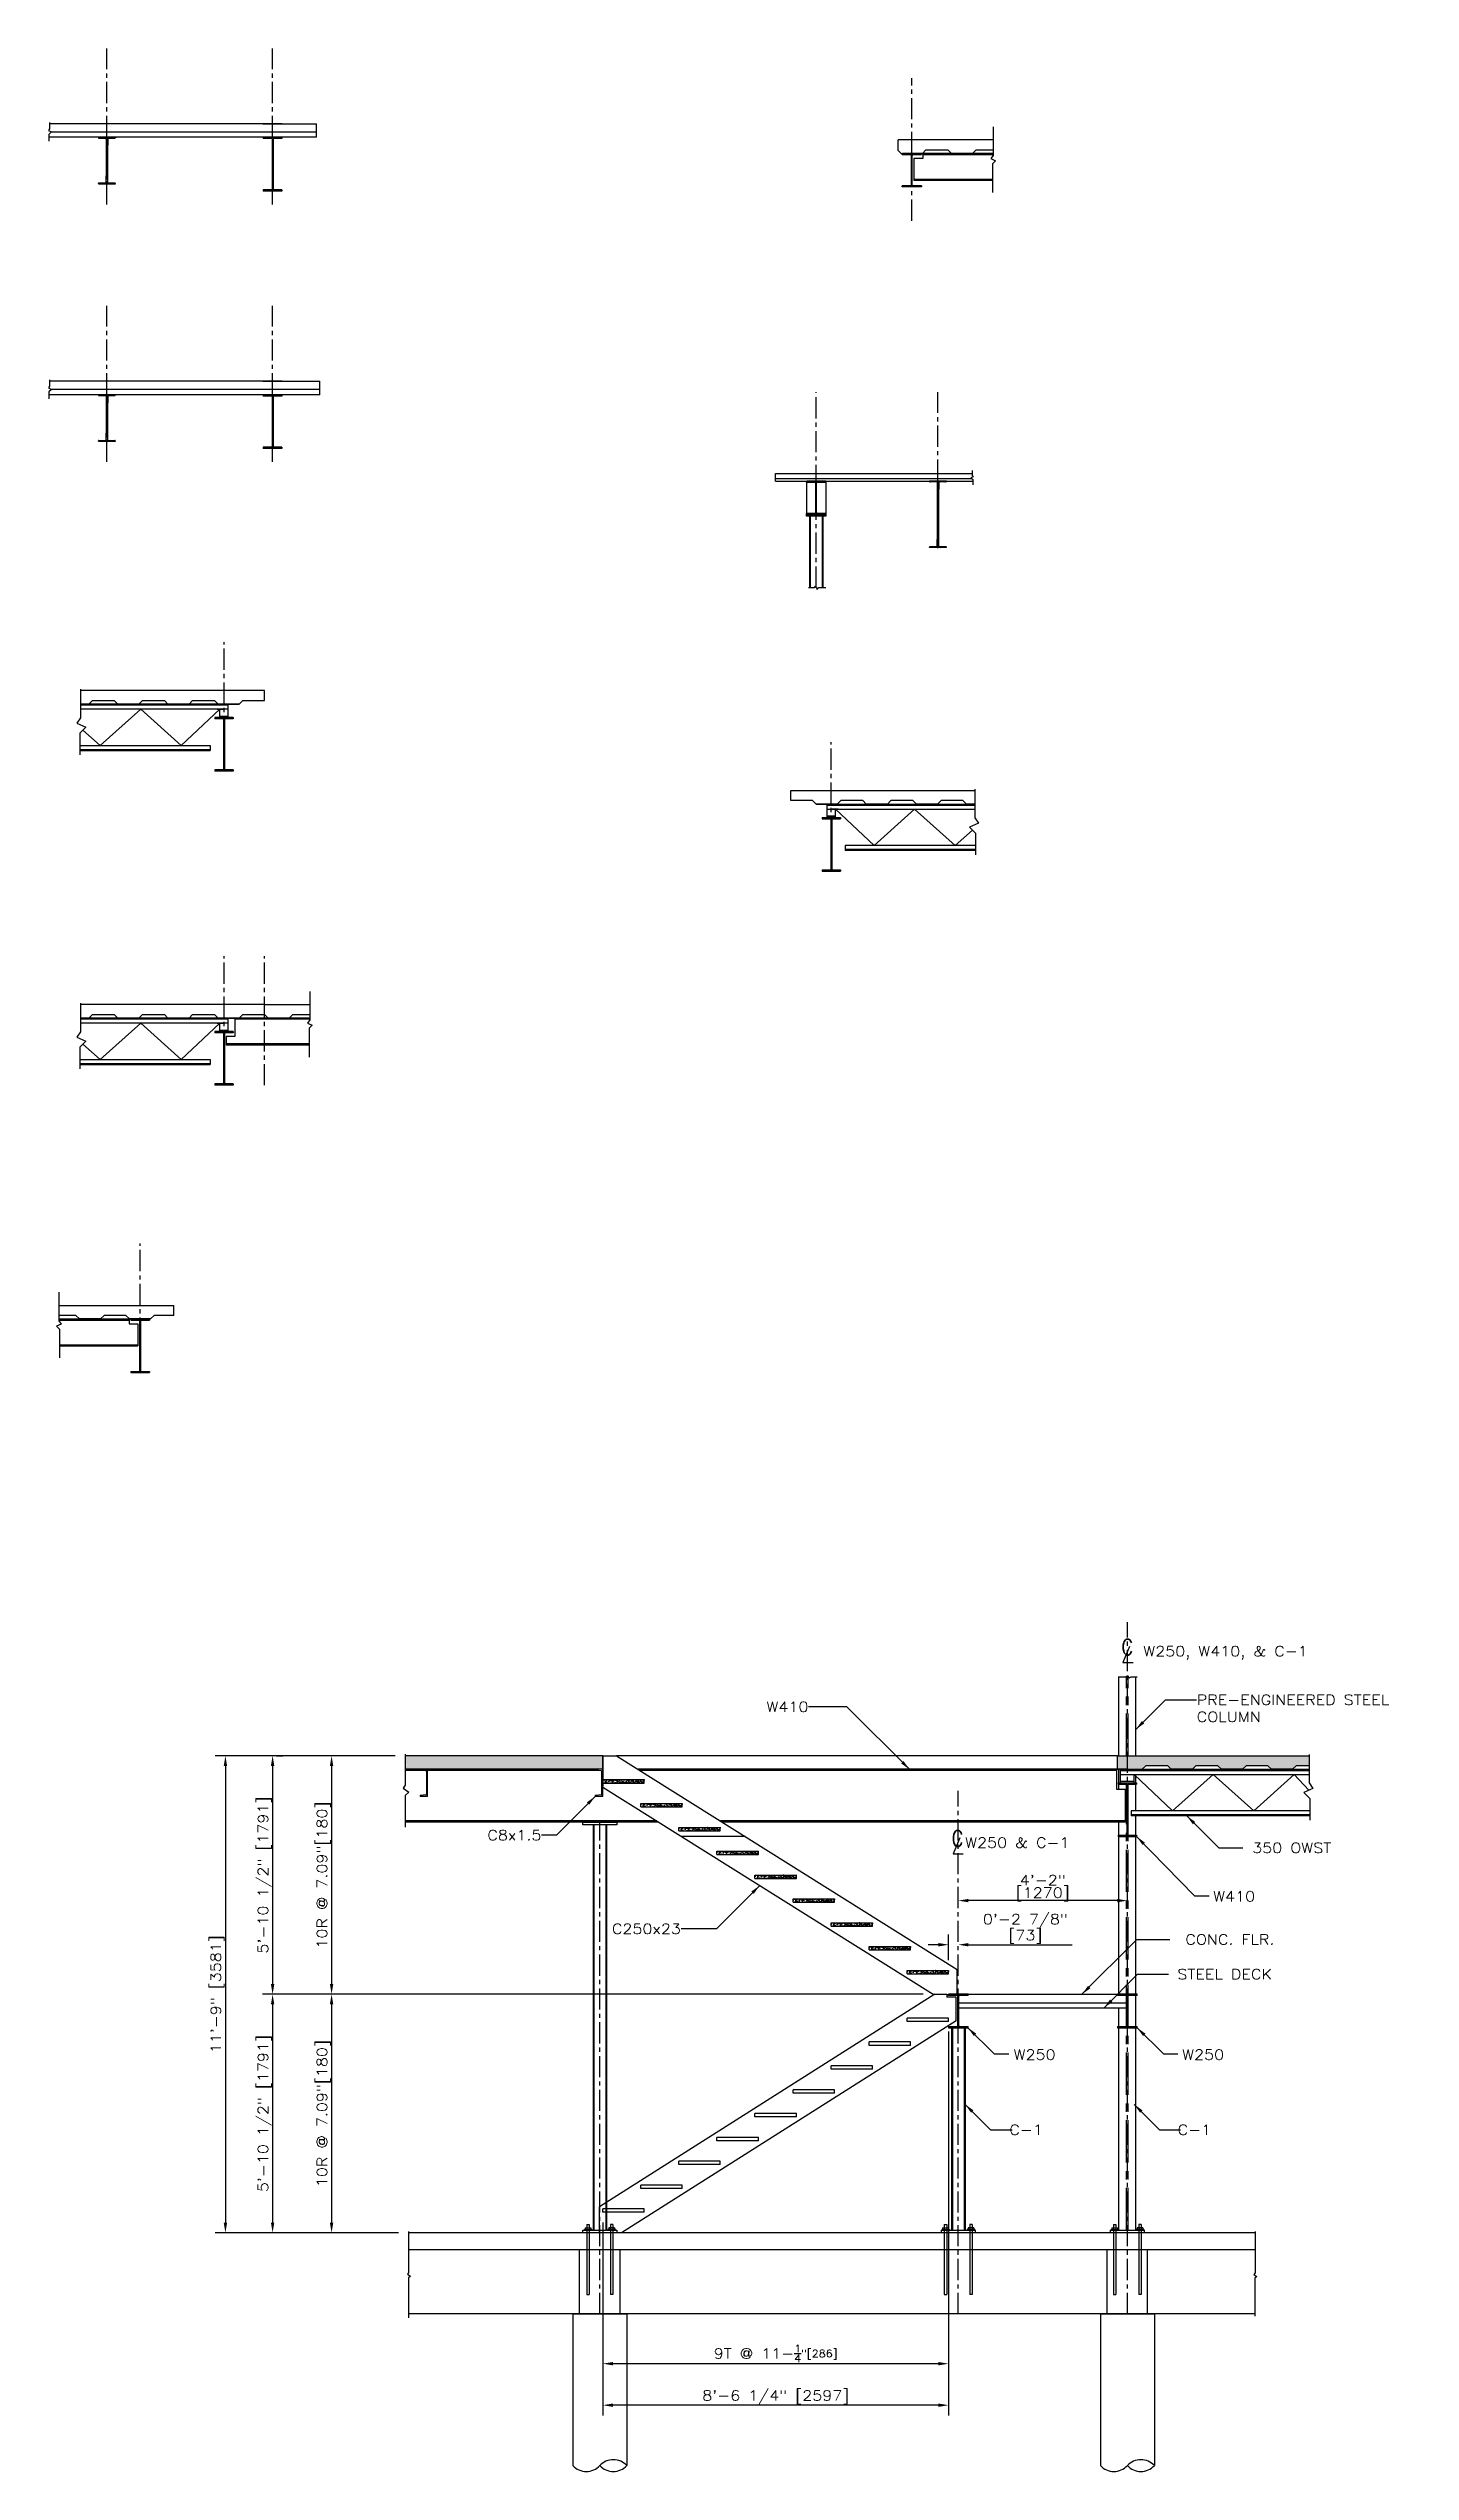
# Model space of a CAD drawing. Header units: inches. Extents: x -229 to 9761, y -1201 to 3580.
# Drawn here: x 879 to 1281, y 352 to 1069 of the extents above; entities that cross this region are included whole.
import ezdxf

# ---------------------------------------------------------------- set-up
doc = ezdxf.new("R2010")
doc.units = ezdxf.units.IN
doc.header["$MEASUREMENT"] = 0
doc.linetypes.add('CENTER', pattern=[2, 1.25, -0.25, 0.25, -0.25])
doc.layers.get('DEFPOINTS').update_dxf_attribs({"linetype": 'CONTINUOUS'})
for name, color, linetype in [('C-241-1', 241, 'CONTINUOUS'), ('CENTER', 1, 'CENTER'), ('L1', 1, 'CONTINUOUS'), ('LAYER131A', 131, 'CONTINUOUS'), ('Section-Stiffener', 2, 'CONTINUOUS'), ('Section_Sheathing', 150, 'CONTINUOUS'), ('Struc_Section_BP', 135, 'CONTINUOUS'), ('Struc_Section_Conc', 71, 'CONTINUOUS'), ('Struc_Section_Dim', 5, 'CONTINUOUS'), ('Struc_Section_OWSJ', 131, 'CONTINUOUS'), ('Struc_Section_PreEngCol', 150, 'CONTINUOUS'), ('Struc_Section_Steel', 11, 'CONTINUOUS'), ('Structural_Steel_Deck', 41, 'CONTINUOUS'), ('Structural_Steel_Joist', 21, 'CONTINUOUS'), ('Structural_SteelBeam', 22, 'CONTINUOUS'), ('TEXT', 4, 'CONTINUOUS')]:
    doc.layers.add(name, color=color, linetype=linetype)
doc.styles.add('ROMANS', font='ROMANS.SHX', dxfattribs={"width": 0.8})
doc.styles.add('ROMANS-115', font='romans.shx', dxfattribs={"width": 1.15})
doc.dimstyles.new('48-ROMANS-115', dxfattribs={"dimtxt": 3, "dimasz": 3, "dimexe": 3, "dimexo": 3, "dimgap": 0.0625, "dimtad": 1, "dimdec": 4, "dimzin": 1, "dimdsep": 46, "dimlunit": 4, "dimtxsty": 'ROMANS-115', "dimcen": 0.0625, "dimclrd": 256, "dimclre": 256, "dimclrt": 256, "dimadec": 0, "dimazin": 0, "dimtfac": 1, "dimtdec": 4, "dimtofl": 0, "dimtmove": 0, "dimatfit": 0, "dimfxl": 1, "dimfrac": 2, "dimtolj": 1, "dimtzin": 0, "dimarcsym": 0})
doc.dimstyles.new('48-ROMANS-115-BPV', dxfattribs={"dimtxt": 3, "dimasz": 3, "dimexe": 3, "dimexo": 3, "dimgap": 0.0625, "dimtad": 1, "dimdec": 4, "dimzin": 1, "dimdsep": 46, "dimlunit": 4, "dimtxsty": 'ROMANS-115', "dimcen": 0.0625, "dimclrd": 256, "dimclre": 256, "dimclrt": 256, "dimadec": 0, "dimazin": 0, "dimtfac": 1, "dimtdec": 4, "dimtofl": 0, "dimtmove": 0, "dimatfit": 0, "dimfxl": 1, "dimfrac": 2, "dimtolj": 1, "dimtzin": 0, "dimarcsym": 0})

msp = doc.modelspace()

# ---------------------------------------------------------------- texts
at = {"layer": 'Struc_Section_Dim', "ltscale": 2, "style": 'ROMANS-115', "width": 1.15}
for s, p in [('W250, W410, & C-1', (1202.323734, 593.440812)), ('W250 & C-1', (1149.66228, 536.864627))]:
    msp.add_text(s, height=3, dxfattribs=at).set_placement(p)
at = {"layer": 'Struc_Section_Dim', "ltscale": 2, "char_height": 3, "style": 'ROMANS-115'}
for s, insert, attachment_point in [('\\A1;PRE-ENGINEERED STEEL\\PCOLUMN', (1218.142021, 582.053524), 1), ('\\A1;W410', (1103.315882, 580.015021), 3), ('\\A1;C8x1.5', (1024.359109, 542.068744), 3), ('\\A1;350 OWST', (1257.928717, 538.299279), 3), ('W410', (1235.410661, 523.969001), 3), ('\\A1;C250x23', (1065.601675, 514.378485), 3), ('CONC. FLR.', (1241.128468, 511.213782), 3), ('STEEL DECK', (1240.405053, 500.950663), 3), ('W250', (1176.4405, 477.191322), 3), ('W250', (1226.226061, 477.191322), 3), ('\\A1;C-1', (1172.668542, 454.966952), 3), ('\\A1;C-1', (1222.418542, 454.966952), 3)]:
    msp.add_mtext(s, dxfattribs=dict(at, insert=insert, attachment_point=attachment_point))

# ---------------------------------------------------------------- blocks, each defined once
blk = doc.blocks.new('*D34')
at = {"layer": 'DEFPOINTS', "color": 0, "ltscale": 2}
for p in [(984.08, 564.03), (930.91, 423.03), (985.08, 423.03)]:
    blk.add_point(p, dxfattribs=at)
at = {"layer": 'Struc_Section_Dim', "lineweight": -2, "ltscale": 2}
for p, q in [((981.08, 564.03), (927.91, 564.03)), ((930.91, 561.03), (930.91, 426.03)), ((982.08, 423.03), (927.91, 423.03))]:
    blk.add_line(p, q, dxfattribs=at)
at = {"layer": 'Struc_Section_Dim', "ltscale": 2}
for points in [[(930.41, 561.03), (931.41, 561.03), (930.91, 564.03)], [(930.41, 426.03), (931.41, 426.03), (930.91, 423.03)]]:
    blk.add_solid(points, dxfattribs=at)
at = {"layer": 'Struc_Section_Dim', "ltscale": 2, "insert": (928.56, 493.53), "char_height": 3, "attachment_point": 5, "rotation": 90, "style": 'ROMANS-115'}
blk.add_mtext('\\A1;11\'-9" [3581]', dxfattribs=at)
blk = doc.blocks.new('*D35')
at = {"layer": 'DEFPOINTS', "color": 0, "ltscale": 2}
for p in [(943.04, 564.03), (944.87, 493.53), (1140.24, 493.53)]:
    blk.add_point(p, dxfattribs=at)
at = {"layer": 'Struc_Section_Dim', "lineweight": -2, "ltscale": 2}
for p, q in [((944.87, 561.03), (944.87, 496.53)), ((946.04, 564.03), (947.87, 564.03)), ((1137.24, 493.53), (941.87, 493.53))]:
    blk.add_line(p, q, dxfattribs=at)
at = {"layer": 'Struc_Section_Dim', "ltscale": 2}
for points in [[(944.37, 561.03), (945.37, 561.03), (944.87, 564.03)], [(944.37, 496.53), (945.37, 496.53), (944.87, 493.53)]]:
    blk.add_solid(points, dxfattribs=at)
at = {"layer": 'Struc_Section_Dim', "ltscale": 2, "insert": (942.52, 528.78), "char_height": 3, "attachment_point": 5, "rotation": 90, "style": 'ROMANS-115'}
blk.add_mtext('\\A1;5\'-10 1/2" [1791]', dxfattribs=at)
blk = doc.blocks.new('*D36')
at = {"layer": 'DEFPOINTS', "color": 0, "ltscale": 2}
for p in [(1140.24, 493.53), (944.87, 423.03), (944.87, 423.03)]:
    blk.add_point(p, dxfattribs=at)
at = {"layer": 'Struc_Section_Dim', "lineweight": -2, "ltscale": 2}
for p, q in [((1137.24, 493.53), (941.87, 493.53)), ((944.87, 490.53), (944.87, 426.03))]:
    blk.add_line(p, q, dxfattribs=at)
at = {"layer": 'Struc_Section_Dim', "ltscale": 2}
for points in [[(944.37, 490.53), (945.37, 490.53), (944.87, 493.53)], [(944.37, 426.03), (945.37, 426.03), (944.87, 423.03)]]:
    blk.add_solid(points, dxfattribs=at)
at = {"layer": 'Struc_Section_Dim', "ltscale": 2, "insert": (942.52, 458.28), "char_height": 3, "attachment_point": 5, "rotation": 90, "style": 'ROMANS-115'}
blk.add_mtext('\\A1;5\'-10 1/2" [1791]', dxfattribs=at)
blk = doc.blocks.new('*D37')
at = {"layer": 'DEFPOINTS', "color": 0, "ltscale": 2}
for p in [(964.16, 564.03), (962.31, 493.53), (964.16, 493.53)]:
    blk.add_point(p, dxfattribs=at)
at = {"layer": 'Struc_Section_Dim', "lineweight": -2, "ltscale": 2}
for p, q in [((961.16, 564.03), (959.31, 564.03)), ((962.31, 561.03), (962.31, 496.53)), ((961.16, 493.53), (959.31, 493.53))]:
    blk.add_line(p, q, dxfattribs=at)
at = {"layer": 'Struc_Section_Dim', "ltscale": 2}
for points in [[(961.81, 561.03), (962.81, 561.03), (962.31, 564.03)], [(961.81, 496.53), (962.81, 496.53), (962.31, 493.53)]]:
    blk.add_solid(points, dxfattribs=at)
at = {"layer": 'Struc_Section_Dim', "ltscale": 2, "insert": (959.96, 528.78), "char_height": 3, "attachment_point": 5, "rotation": 90, "style": 'ROMANS-115'}
blk.add_mtext('\\A1;10R @ 7.09"[180] ', dxfattribs=at)
blk = doc.blocks.new('*D38')
at = {"layer": 'DEFPOINTS', "color": 0, "ltscale": 2}
for p in [(964.16, 493.53), (962.31, 423.03), (964.16, 423.03)]:
    blk.add_point(p, dxfattribs=at)
at = {"layer": 'Struc_Section_Dim', "lineweight": -2, "ltscale": 2}
for p, q in [((961.16, 493.53), (959.31, 493.53)), ((962.31, 490.53), (962.31, 426.03)), ((961.16, 423.03), (959.31, 423.03))]:
    blk.add_line(p, q, dxfattribs=at)
at = {"layer": 'Struc_Section_Dim', "ltscale": 2}
for points in [[(961.81, 490.53), (962.81, 490.53), (962.31, 493.53)], [(961.81, 426.03), (962.81, 426.03), (962.31, 423.03)]]:
    blk.add_solid(points, dxfattribs=at)
at = {"layer": 'Struc_Section_Dim', "ltscale": 2, "insert": (959.96, 458.28), "char_height": 3, "attachment_point": 5, "rotation": 90, "style": 'ROMANS-115'}
blk.add_mtext('\\A1;10R @ 7.09"[180] ', dxfattribs=at)
blk = doc.blocks.new('*D39')
at = {"layer": 'DEFPOINTS', "color": 0, "ltscale": 2}
for p in [(1144.77, 485.48), (1042.52, 385.34), (1042.52, 384.33)]:
    blk.add_point(p, dxfattribs=at)
at = {"layer": 'Struc_Section_Dim', "lineweight": -2, "ltscale": 2}
for p, q in [((1042.52, 382.34), (1042.52, 381.33)), ((1141.77, 384.33), (1045.52, 384.33))]:
    blk.add_line(p, q, dxfattribs=at)
at = {"layer": 'Struc_Section_Dim', "ltscale": 2}
for points in [[(1045.52, 384.83), (1045.52, 383.83), (1042.52, 384.33)], [(1141.77, 384.83), (1141.77, 383.83), (1144.77, 384.33)]]:
    blk.add_solid(points, dxfattribs=at)
at = {"layer": 'Struc_Section_Dim', "ltscale": 2, "insert": (1093.64, 387.34), "char_height": 3, "attachment_point": 5, "style": 'ROMANS-115'}
blk.add_mtext('\\A1;\\A1;9T @ 11-\\H0.7x;\\S1/4;"[286]', dxfattribs=at)
blk = doc.blocks.new('*D40')
at = {"layer": 'DEFPOINTS', "color": 0, "ltscale": 2}
for p in [(1144.77, 485.48), (1042.52, 429.08), (1042.52, 372.06)]:
    blk.add_point(p, dxfattribs=at)
at = {"layer": 'Struc_Section_Dim', "lineweight": -2, "ltscale": 2}
for p, q in [((1144.77, 482.48), (1144.77, 369.06)), ((1042.52, 426.08), (1042.52, 369.06)), ((1141.77, 372.06), (1045.52, 372.06))]:
    blk.add_line(p, q, dxfattribs=at)
at = {"layer": 'Struc_Section_Dim', "ltscale": 2}
for points in [[(1045.52, 372.56), (1045.52, 371.56), (1042.52, 372.06)], [(1141.77, 372.56), (1141.77, 371.56), (1144.77, 372.06)]]:
    blk.add_solid(points, dxfattribs=at)
at = {"layer": 'Struc_Section_Dim', "ltscale": 2, "insert": (1093.64, 374.41), "char_height": 3, "attachment_point": 5, "style": 'ROMANS-115'}
blk.add_mtext('\\A1;8\'-6 1/4" [2597]', dxfattribs=at)
blk = doc.blocks.new('CLMARK')
at = {"layer": 'TEXT'}
for p, q in [((1.5, 4.6), (-3.6, -7.6)), ((-3.6, -7.6), (4.1, -7.6))]:
    blk.add_line(p, q, dxfattribs=at)
at = {"layer": 'TEXT', "style": 'ROMANS', "width": 0.8}
blk.add_text('C', height=12, dxfattribs=at).set_placement((-4.6, -1.9))
blk = doc.blocks.new('*D41')
at = {"layer": 'DEFPOINTS', "color": 0, "ltscale": 2}
for p in [(1147.64, 521.22), (1147.64, 519.96), (1197.64, 519.96)]:
    blk.add_point(p, dxfattribs=at)
at = {"layer": 'Section-Stiffener', "lineweight": -2, "ltscale": 2}
blk.add_line((1194.64, 521.22), (1150.64, 521.22), dxfattribs=at)
at = {"layer": 'Section-Stiffener', "ltscale": 2}
for points in [[(1150.64, 521.72), (1150.64, 520.72), (1147.64, 521.22)], [(1194.64, 521.72), (1194.64, 520.72), (1197.64, 521.22)]]:
    blk.add_solid(points, dxfattribs=at)
at = {"layer": 'Section-Stiffener', "ltscale": 2, "char_height": 3, "attachment_point": 5, "style": 'ROMANS-115'}
for s, insert in [('\\A1;[1270]', (1172.64, 523.07)), ('\\A1;4\'-2"', (1172.64, 527.26))]:
    blk.add_mtext(s, dxfattribs=dict(at, insert=insert))
blk = doc.blocks.new('*D43')
at = {"layer": 'DEFPOINTS', "color": 0, "ltscale": 2}
for p in [(1147.64, 508.18), (1144.77, 500.58), (1147.64, 500.58)]:
    blk.add_point(p, dxfattribs=at)
at = {"layer": 'Struc_Section_Dim', "lineweight": -2, "ltscale": 2}
for p, q in [((1144.77, 503.58), (1144.77, 511.18)), ((1141.77, 508.18), (1138.77, 508.18)), ((1150.64, 508.18), (1181.37, 508.18))]:
    blk.add_line(p, q, dxfattribs=at)
at = {"layer": 'Struc_Section_Dim', "ltscale": 2}
for points in [[(1141.77, 508.68), (1141.77, 507.68), (1144.77, 508.18)], [(1150.64, 508.68), (1150.64, 507.68), (1147.64, 508.18)]]:
    blk.add_solid(points, dxfattribs=at)
at = {"layer": 'Struc_Section_Dim', "ltscale": 2, "char_height": 3, "attachment_point": 5, "style": 'ROMANS-115'}
for s, insert in [('\\A1;0\'-2 7/8"', (1167.51, 515.22)), ('\\A1;[73]', (1167.51, 510.53))]:
    blk.add_mtext(s, dxfattribs=dict(at, insert=insert))
blk = doc.blocks.new('OWSJ1')
at = {"layer": 'TEXT'}
h = blk.add_hatch(dxfattribs=at)
h.set_pattern_fill('STEEL', color=131, scale=8, style=0)
h.set_pattern_definition([(45, (-5931.7465, -888.5996), (-0.70710678, 0.70710678), []), (45, (-5931.7465, -888.0996), (-0.70710678, 0.70710678), [])])
h.paths.add_polyline_path([(-0.25, 11.38, 0.414214), (-0.13, 11.25), (0.12, 11.25, 0.414214), (0.25, 11.38), (0.25, 13.5), (2.37, 13.5, 0.414214), (2.5, 13.62), (2.5, 13.75), (-2.5, 13.75), (-2.5, 13.62, 0.414214), (-2.38, 13.5), (-0.25, 13.5)])
h.paths.add_polyline_path([(-2.5, 0), (2.5, 0), (2.5, 0.12, 0.414214), (2.37, 0.25), (0.25, 0.25), (0.25, 2.37, 0.414214), (0.12, 2.5), (-0.13, 2.5, 0.414214), (-0.25, 2.37), (-0.25, 0.25), (-2.38, 0.25, 0.414214), (-2.5, 0.12)])
at = {"layer": 'Structural_Steel_Joist', "color": 150}
for p, q in [((-2.5, 13.75), (2.5, 13.75)), ((-2.5, 13.75), (-2.5, 13.62)), ((-2.38, 13.5), (-0.25, 13.5)), ((-0.25, 13.5), (-0.25, 11.38)), ((-0.19, 11.27), (-0.19, 2.48)), ((-0.13, 11.25), (0.12, 11.25)), ((0.19, 11.27), (0.19, 2.48)), ((0.25, 13.5), (2.37, 13.5)), ((0.25, 13.5), (0.25, 11.38)), ((2.5, 13.75), (2.5, 13.62)), ((-2.5, 0), (-2.5, 0.12)), ((-2.5, 0), (2.5, 0)), ((-2.38, 0.25), (-0.25, 0.25)), ((-0.25, 0.25), (-0.25, 2.37)), ((-0.13, 2.5), (0.12, 2.5)), ((0.25, 0.25), (0.25, 2.37)), ((0.25, 0.25), (2.37, 0.25)), ((2.5, 0), (2.5, 0.12))]:
    blk.add_line(p, q, dxfattribs=at)
for centre, start, end in [((-2.38, 13.62), 180, 270), ((-0.13, 11.38), 180, 270), ((0.12, 11.38), 270, 0), ((2.37, 13.62), 270, 0), ((-2.38, 0.12), 90, 180), ((-0.13, 2.37), 90, 180), ((0.12, 2.37), 0, 90), ((2.37, 0.12), 0, 90)]:
    blk.add_arc(centre, 0.125, start, end, dxfattribs=at)

# ---------------------------------------------------------------- dimensions: what is measured, and where the dimension line sits
at = {"layer": 'Section-Stiffener', "ltscale": 2}
dim = msp.add_linear_dim(base=(1147.64283, 521.216833), p1=(1197.64283, 519.959822), p2=(1147.64283, 519.959822), angle=180, dimstyle='48-ROMANS-115-BPV', override={"dimpost": '\\X', "dimse1": 1, "dimse2": 1}, dxfattribs=at)
dim.commit()
dim.dimension.update_dxf_attribs({"geometry": '*D41', "text_midpoint": (1172.64283, 525.413262)})
at = {"layer": 'Struc_Section_Dim', "ltscale": 2}
for base, p1, p2, angle, picture, middle in [((930.912935, 423.027184), (984.080253, 564.027184), (985.080253, 423.027184), 90, '*D34', (928.564721, 493.527184)), ((944.865543, 493.527184), (943.042474, 564.027184), (1140.23685, 493.527184), 90, '*D35', (942.517328, 528.777184)), ((944.865543, 423.027184), (1140.23685, 493.527184), (944.865543, 423.027184), 90, '*D36', (942.517328, 458.277184)), ((1042.51783, 372.061981), (1144.76783, 485.477184), (1042.51783, 429.077184), 180, '*D40', (1093.64283, 374.410196))]:
    dim = msp.add_linear_dim(base=base, p1=p1, p2=p2, angle=angle, dimstyle='48-ROMANS-115', dxfattribs=at)
    dim.commit()
    dim.dimension.update_dxf_attribs({"geometry": picture, "text_midpoint": middle})
for base, p1, p2, picture, middle in [((962.307541, 493.527184), (964.156691, 564.027184), (964.156691, 493.527184), '*D37', (959.959327, 528.777184)), ((962.307541, 423.027184), (964.156691, 493.527184), (964.156691, 423.027184), '*D38', (959.959327, 458.277184))]:
    dim = msp.add_linear_dim(base=base, p1=p1, p2=p2, angle=90, text='10R @ 7.09"[180] ', dimstyle='48-ROMANS-115', dxfattribs=at)
    dim.commit()
    dim.dimension.update_dxf_attribs({"geometry": picture, "text_midpoint": middle})
dim = msp.add_linear_dim(base=(1147.64283, 508.178702), p1=(1144.76783, 500.577184), p2=(1147.64283, 500.577184), dimstyle='48-ROMANS-115-BPV', override={"dimpost": '\\X', "dimse2": 1}, dxfattribs=at)
dim.commit()
dim.dimension.update_dxf_attribs({"geometry": '*D43', "text_midpoint": (1167.50533, 512.875131)})
dim = msp.add_linear_dim(base=(1042.51783, 384.32998), p1=(1144.76783, 485.477184), p2=(1042.51783, 385.341888), angle=180, text='\\A1;9T @ 11-{\\H0.7x;\\S1/4;}"[286]', dimstyle='48-ROMANS-115', override={"dimse1": 1}, dxfattribs=at)
dim.commit()
dim.dimension.update_dxf_attribs({"geometry": '*D39', "text_midpoint": (1093.64283, 387.34248)})

# ---------------------------------------------------------------- hatches: boundary and pattern name
at = {"layer": 'LAYER131A', "ltscale": 2}
h = msp.add_hatch(dxfattribs=at)
h.set_pattern_fill('AR-CONC', color=256, scale=0.2, style=0)
h.set_pattern_definition([(130, (1644.4539, 506.5315), (-1.4345204, -0.1255043), [0.15, -1.65]), (185, (1644.4539, 506.5315), (0.2775027, 1.5043843), [0.12, -1.32]), (79.5486, (1644.3343, 506.5211), (-1.1570188, 1.378879), [0.1274804, -1.4022842]), (133.8158, (1644.4539, 506.9315), (-2.134482, -0.331038), [0.225, -2.475]), (83.3644, (1644.276, 506.904), (-1.8693254, 1.948236), [0.1912206, -2.103426]), (188.8158, (1644.4539, 506.9315), (-1.869324, 1.948237), [0.18, -1.98]), (159, (1644.2539, 506.8315), (-1.193814, -0.8052378), [0.15, -1.65]), (214, (1644.2539, 506.8315), (-0.4866307, 1.4503), [0.12, -1.32]), (108.5486, (1644.1544, 506.7644), (-1.6804453, 0.645061), [0.1274804, -1.4022842]), (142.5, (1644.45386, 506.53154), (-0.0243197, 0.6657877), [0, -1.304, 0, -1.34, 0, -1.325]), (172.5, (1644.45386, 506.53154), (-0.5261391, 0.7888234), [0, -0.764, 0, -1.274, 0, -0.505]), (212.5, (1644.89986, 506.53154), (-1.06764487, -0.04510974), [0, -0.5, 0, -1.56, 0, -2.07]), (222.5, (1645.0999, 506.5315), (-1.1663723, 0.20021), [0, -0.65, 0, -1.036, 0, -1.47])])
h.paths.add_polyline_path([(984.080253, 564.027184), (1042.51783, 564.027184), (1042.51783, 560.027184), (984.041328, 560.027184), (984.041328, 560.743081), (984.625201, 561.248512), (983.768854, 561.870581), (984.080253, 562.298253)])
h = msp.add_hatch(dxfattribs=at)
h.set_pattern_fill('AR-CONC', color=256, scale=0.2, style=0)
h.set_pattern_definition([(130, (1429.7339, 562.9315), (-1.4345204, -0.1255043), [0.15, -1.65]), (185, (1429.7339, 562.9315), (0.2775027, 1.504384), [0.12, -1.32]), (79.5486, (1429.6143, 562.9211), (-1.157019, 1.378879), [0.1274804, -1.402284]), (133.8158, (1429.7339, 563.3315), (-2.134482, -0.331038), [0.225, -2.475]), (83.3644, (1429.556, 563.304), (-1.869325, 1.948236), [0.19122, -2.103426]), (188.8158, (1429.734, 563.3315), (-1.869324, 1.948237), [0.18, -1.98]), (159, (1429.5339, 563.2315), (-1.193814, -0.8052378), [0.15, -1.65]), (214, (1429.5339, 563.2315), (-0.4866307, 1.4503), [0.12, -1.32]), (108.5486, (1429.4344, 563.1644), (-1.6804453, 0.645061), [0.1274804, -1.402284]), (142.5, (1429.7339, 562.93154), (-0.0243197, 0.6657877), [0, -1.304, 0, -1.34, 0, -1.325]), (172.5, (1429.7339, 562.93154), (-0.5261391, 0.7888234), [0, -0.764, 0, -1.274, 0, -0.505]), (212.5, (1430.1799, 562.93154), (-1.0676449, -0.04510974), [0, -0.5, 0, -1.56, 0, -2.07]), (222.5, (1430.3799, 562.9315), (-1.1663723, 0.20021), [0, -0.65, 0, -1.036, 0, -1.47])])
h.paths.add_polyline_path([(1042.51783, 556.977184), (1054.76783, 556.977184), (1054.76783, 555.977184), (1042.51783, 555.977184)])
h = msp.add_hatch(dxfattribs=at)
h.set_pattern_fill('AR-CONC', color=256, scale=0.2, style=0)
h.set_pattern_definition([(130, (1440.9839, 555.8815), (-1.4345204, -0.1255043), [0.15, -1.65]), (185, (1440.9839, 555.8815), (0.2775027, 1.504384), [0.12, -1.32]), (79.5486, (1440.8643, 555.8711), (-1.157019, 1.378879), [0.1274804, -1.402284]), (133.8158, (1440.9839, 556.2815), (-2.134482, -0.331038), [0.225, -2.475]), (83.3644, (1440.806, 556.254), (-1.869325, 1.948236), [0.19122, -2.103426]), (188.8158, (1440.984, 556.2815), (-1.869324, 1.948237), [0.18, -1.98]), (159, (1440.7839, 556.1815), (-1.193814, -0.8052378), [0.15, -1.65]), (214, (1440.7839, 556.1815), (-0.4866307, 1.4503), [0.12, -1.32]), (108.5486, (1440.6844, 556.1144), (-1.6804453, 0.645061), [0.1274804, -1.402284]), (142.5, (1440.9839, 555.88154), (-0.0243197, 0.6657877), [0, -1.304, 0, -1.34, 0, -1.325]), (172.5, (1440.9839, 555.88154), (-0.5261391, 0.7888234), [0, -0.764, 0, -1.274, 0, -0.505]), (212.5, (1441.4299, 555.88154), (-1.0676449, -0.04510974), [0, -0.5, 0, -1.56, 0, -2.07]), (222.5, (1441.6299, 555.8815), (-1.1663723, 0.20021), [0, -0.65, 0, -1.036, 0, -1.47])])
h.paths.add_polyline_path([(1053.76783, 549.927184), (1066.01783, 549.927184), (1066.01783, 548.927184), (1053.76783, 548.927184)])
h = msp.add_hatch(dxfattribs=at)
h.set_pattern_fill('AR-CONC', color=256, scale=0.2, style=0)
h.set_pattern_definition([(130, (1452.2339, 548.8315), (-1.4345204, -0.1255043), [0.15, -1.65]), (185, (1452.2339, 548.8315), (0.2775027, 1.504384), [0.12, -1.32]), (79.5486, (1452.1143, 548.8211), (-1.157019, 1.378879), [0.1274804, -1.402284]), (133.8158, (1452.2339, 549.2315), (-2.134482, -0.331038), [0.225, -2.475]), (83.3644, (1452.056, 549.204), (-1.869325, 1.948236), [0.19122, -2.103426]), (188.8158, (1452.234, 549.2315), (-1.869324, 1.948237), [0.18, -1.98]), (159, (1452.0339, 549.1315), (-1.193814, -0.8052378), [0.15, -1.65]), (214, (1452.0339, 549.1315), (-0.4866307, 1.4503), [0.12, -1.32]), (108.5486, (1451.9344, 549.0644), (-1.6804453, 0.645061), [0.1274804, -1.402284]), (142.5, (1452.2339, 548.83154), (-0.0243197, 0.6657877), [0, -1.304, 0, -1.34, 0, -1.325]), (172.5, (1452.2339, 548.83154), (-0.5261391, 0.7888234), [0, -0.764, 0, -1.274, 0, -0.505]), (212.5, (1452.6799, 548.83154), (-1.0676449, -0.04510974), [0, -0.5, 0, -1.56, 0, -2.07]), (222.5, (1452.8799, 548.8315), (-1.1663723, 0.20021), [0, -0.65, 0, -1.036, 0, -1.47])])
h.paths.add_polyline_path([(1065.01783, 542.877184), (1077.26783, 542.877184), (1077.26783, 541.877184), (1065.01783, 541.877184)])
h = msp.add_hatch(dxfattribs=at)
h.set_pattern_fill('AR-CONC', color=256, scale=0.2, style=0)
h.set_pattern_definition([(130, (1463.4839, 541.7815), (-1.4345204, -0.1255043), [0.15, -1.65]), (185, (1463.4839, 541.7815), (0.2775027, 1.504384), [0.12, -1.32]), (79.5486, (1463.3643, 541.7711), (-1.157019, 1.378879), [0.1274804, -1.402284]), (133.8158, (1463.4839, 542.1815), (-2.134482, -0.331038), [0.225, -2.475]), (83.3644, (1463.306, 542.154), (-1.869325, 1.948236), [0.19122, -2.103426]), (188.8158, (1463.484, 542.1815), (-1.869324, 1.948237), [0.18, -1.98]), (159, (1463.2839, 542.0815), (-1.193814, -0.8052378), [0.15, -1.65]), (214, (1463.2839, 542.0815), (-0.4866307, 1.4503), [0.12, -1.32]), (108.5486, (1463.1844, 542.0144), (-1.6804453, 0.645061), [0.1274804, -1.402284]), (142.5, (1463.4839, 541.78154), (-0.0243197, 0.6657877), [0, -1.304, 0, -1.34, 0, -1.325]), (172.5, (1463.4839, 541.78154), (-0.5261391, 0.7888234), [0, -0.764, 0, -1.274, 0, -0.505]), (212.5, (1463.9299, 541.78154), (-1.0676449, -0.04510974), [0, -0.5, 0, -1.56, 0, -2.07]), (222.5, (1464.1299, 541.7815), (-1.1663723, 0.20021), [0, -0.65, 0, -1.036, 0, -1.47])])
h.paths.add_polyline_path([(1076.26783, 535.827184), (1088.51783, 535.827184), (1088.51783, 534.827184), (1076.26783, 534.827184)])
h = msp.add_hatch(dxfattribs=at)
h.set_pattern_fill('AR-CONC', color=256, scale=0.2, style=0)
h.set_pattern_definition([(130, (1474.7339, 534.7315), (-1.4345204, -0.1255043), [0.15, -1.65]), (185, (1474.7339, 534.7315), (0.2775027, 1.504384), [0.12, -1.32]), (79.5486, (1474.6143, 534.7211), (-1.157019, 1.378879), [0.1274804, -1.402284]), (133.8158, (1474.7339, 535.1315), (-2.134482, -0.331038), [0.225, -2.475]), (83.3644, (1474.556, 535.104), (-1.869325, 1.948236), [0.19122, -2.103426]), (188.8158, (1474.734, 535.1315), (-1.869324, 1.948237), [0.18, -1.98]), (159, (1474.5339, 535.0315), (-1.193814, -0.8052378), [0.15, -1.65]), (214, (1474.5339, 535.0315), (-0.4866307, 1.4503), [0.12, -1.32]), (108.5486, (1474.4344, 534.9644), (-1.6804453, 0.645061), [0.1274804, -1.402284]), (142.5, (1474.7339, 534.73154), (-0.0243197, 0.6657877), [0, -1.304, 0, -1.34, 0, -1.325]), (172.5, (1474.7339, 534.73154), (-0.5261391, 0.7888234), [0, -0.764, 0, -1.274, 0, -0.505]), (212.5, (1475.1799, 534.73154), (-1.0676449, -0.04510974), [0, -0.5, 0, -1.56, 0, -2.07]), (222.5, (1475.3799, 534.7315), (-1.1663723, 0.20021), [0, -0.65, 0, -1.036, 0, -1.47])])
h.paths.add_polyline_path([(1087.51783, 528.777184), (1099.76783, 528.777184), (1099.76783, 527.777184), (1087.51783, 527.777184)])
h = msp.add_hatch(dxfattribs=at)
h.set_pattern_fill('AR-CONC', color=256, scale=0.2, style=0)
h.set_pattern_definition([(130, (1485.9839, 527.6815), (-1.4345204, -0.1255043), [0.15, -1.65]), (185, (1485.9839, 527.6815), (0.2775027, 1.504384), [0.12, -1.32]), (79.5486, (1485.8643, 527.6711), (-1.157019, 1.378879), [0.1274804, -1.402284]), (133.8158, (1485.9839, 528.0815), (-2.134482, -0.331038), [0.225, -2.475]), (83.3644, (1485.806, 528.054), (-1.869325, 1.948236), [0.19122, -2.103426]), (188.8158, (1485.984, 528.0815), (-1.869324, 1.948237), [0.18, -1.98]), (159, (1485.7839, 527.9815), (-1.193814, -0.8052378), [0.15, -1.65]), (214, (1485.7839, 527.9815), (-0.4866307, 1.4503), [0.12, -1.32]), (108.5486, (1485.6844, 527.9144), (-1.6804453, 0.645061), [0.1274804, -1.402284]), (142.5, (1485.9839, 527.68154), (-0.0243197, 0.6657877), [0, -1.304, 0, -1.34, 0, -1.325]), (172.5, (1485.9839, 527.68154), (-0.5261391, 0.7888234), [0, -0.764, 0, -1.274, 0, -0.505]), (212.5, (1486.4299, 527.68154), (-1.0676449, -0.04510974), [0, -0.5, 0, -1.56, 0, -2.07]), (222.5, (1486.6299, 527.6815), (-1.1663723, 0.20021), [0, -0.65, 0, -1.036, 0, -1.47])])
h.paths.add_polyline_path([(1098.76783, 521.727184), (1111.01783, 521.727184), (1111.01783, 520.727184), (1098.76783, 520.727184)])
h = msp.add_hatch(dxfattribs=at)
h.set_pattern_fill('AR-CONC', color=256, scale=0.2, style=0)
h.set_pattern_definition([(130, (1497.2339, 520.6315), (-1.4345204, -0.1255043), [0.15, -1.65]), (185, (1497.2339, 520.6315), (0.2775027, 1.504384), [0.12, -1.32]), (79.5486, (1497.1143, 520.6211), (-1.157019, 1.378879), [0.1274804, -1.402284]), (133.8158, (1497.2339, 521.0315), (-2.134482, -0.331038), [0.225, -2.475]), (83.3644, (1497.056, 521.004), (-1.869325, 1.948236), [0.19122, -2.103426]), (188.8158, (1497.234, 521.0315), (-1.869324, 1.948237), [0.18, -1.98]), (159, (1497.0339, 520.9315), (-1.193814, -0.8052378), [0.15, -1.65]), (214, (1497.0339, 520.9315), (-0.4866307, 1.4503), [0.12, -1.32]), (108.5486, (1496.9344, 520.8644), (-1.6804453, 0.645061), [0.1274804, -1.402284]), (142.5, (1497.2339, 520.63154), (-0.0243197, 0.6657877), [0, -1.304, 0, -1.34, 0, -1.325]), (172.5, (1497.2339, 520.63154), (-0.5261391, 0.7888234), [0, -0.764, 0, -1.274, 0, -0.505]), (212.5, (1497.6799, 520.63154), (-1.0676449, -0.04510974), [0, -0.5, 0, -1.56, 0, -2.07]), (222.5, (1497.8799, 520.6315), (-1.1663723, 0.20021), [0, -0.65, 0, -1.036, 0, -1.47])])
h.paths.add_polyline_path([(1110.01783, 514.677184), (1122.26783, 514.677184), (1122.26783, 513.677184), (1110.01783, 513.677184)])
h = msp.add_hatch(dxfattribs=at)
h.set_pattern_fill('AR-CONC', color=256, scale=0.2, style=0)
h.set_pattern_definition([(130, (1508.4839, 513.5815), (-1.4345204, -0.1255043), [0.15, -1.65]), (185, (1508.4839, 513.5815), (0.2775027, 1.504384), [0.12, -1.32]), (79.5486, (1508.3643, 513.5711), (-1.157019, 1.378879), [0.1274804, -1.402284]), (133.8158, (1508.4839, 513.9815), (-2.134482, -0.331038), [0.225, -2.475]), (83.3644, (1508.306, 513.954), (-1.869325, 1.948236), [0.19122, -2.103426]), (188.8158, (1508.484, 513.9815), (-1.869324, 1.948237), [0.18, -1.98]), (159, (1508.2839, 513.8815), (-1.193814, -0.8052378), [0.15, -1.65]), (214, (1508.2839, 513.8815), (-0.4866307, 1.4503), [0.12, -1.32]), (108.5486, (1508.1844, 513.8144), (-1.6804453, 0.645061), [0.1274804, -1.402284]), (142.5, (1508.4839, 513.58154), (-0.0243197, 0.6657877), [0, -1.304, 0, -1.34, 0, -1.325]), (172.5, (1508.4839, 513.58154), (-0.5261391, 0.7888234), [0, -0.764, 0, -1.274, 0, -0.505]), (212.5, (1508.9299, 513.58154), (-1.0676449, -0.04510974), [0, -0.5, 0, -1.56, 0, -2.07]), (222.5, (1509.1299, 513.5815), (-1.1663723, 0.20021), [0, -0.65, 0, -1.036, 0, -1.47])])
h.paths.add_polyline_path([(1121.26783, 507.627184), (1133.51783, 507.627184), (1133.51783, 506.627184), (1121.26783, 506.627184)])
h = msp.add_hatch(dxfattribs=at)
h.set_pattern_fill('AR-CONC', color=256, scale=0.2, style=0)
h.set_pattern_definition([(130, (1519.7339, 506.5315), (-1.4345204, -0.1255043), [0.15, -1.65]), (185, (1519.7339, 506.5315), (0.2775027, 1.504384), [0.12, -1.32]), (79.5486, (1519.6143, 506.5211), (-1.157019, 1.378879), [0.1274804, -1.402284]), (133.8158, (1519.7339, 506.9315), (-2.134482, -0.331038), [0.225, -2.475]), (83.3644, (1519.556, 506.904), (-1.869325, 1.948236), [0.19122, -2.103426]), (188.8158, (1519.734, 506.9315), (-1.869324, 1.948237), [0.18, -1.98]), (159, (1519.5339, 506.8315), (-1.193814, -0.8052378), [0.15, -1.65]), (214, (1519.5339, 506.8315), (-0.4866307, 1.4503), [0.12, -1.32]), (108.5486, (1519.4344, 506.7644), (-1.6804453, 0.645061), [0.1274804, -1.402284]), (142.5, (1519.7339, 506.53154), (-0.0243197, 0.6657877), [0, -1.304, 0, -1.34, 0, -1.325]), (172.5, (1519.7339, 506.53154), (-0.5261391, 0.7888234), [0, -0.764, 0, -1.274, 0, -0.505]), (212.5, (1520.1799, 506.53154), (-1.0676449, -0.04510974), [0, -0.5, 0, -1.56, 0, -2.07]), (222.5, (1520.3799, 506.5315), (-1.1663723, 0.20021), [0, -0.65, 0, -1.036, 0, -1.47])])
h.paths.add_polyline_path([(1132.51783, 500.577184), (1144.76783, 500.577184), (1144.76783, 499.577184), (1132.51783, 499.577184)])
at = {"layer": 'Struc_Section_Dim', "ltscale": 2}
h = msp.add_hatch(dxfattribs=at)
h.set_pattern_fill('AR-CONC', color=256, scale=0.2, style=0)
h.set_pattern_definition([(130, (1644.5789, 0), (-1.4345204, -0.1255043), [0.15, -1.65]), (185, (1644.5789, 0), (0.2775027, 1.5043843), [0.12, -1.32]), (79.5486, (1644.4593, -0.0105), (-1.1570188, 1.378879), [0.1274804, -1.4022842]), (133.8158, (1644.5789, 0.4), (-2.134482, -0.331038), [0.225, -2.475]), (83.3644, (1644.401, 0.3724), (-1.8693254, 1.948236), [0.1912206, -2.103426]), (188.8158, (1644.5789, 0.4), (-1.869324, 1.948237), [0.18, -1.98]), (159, (1644.3789, 0.3), (-1.1938141, -0.8052378), [0.15, -1.65]), (214, (1644.3789, 0.3), (-0.4866307, 1.4503), [0.12, -1.32]), (108.5486, (1644.2794, 0.2329), (-1.6804453, 0.645061), [0.1274804, -1.4022842]), (142.5, (1644.57886, 0), (-0.0243197, 0.6657877), [0, -1.304, 0, -1.34, 0, -1.325]), (172.5, (1644.57886, 0), (-0.5261391, 0.7888234), [0, -0.764, 0, -1.274, 0, -0.505]), (212.5, (1645.02486, 0), (-1.06764487, -0.04510974), [0, -0.5, 0, -1.56, 0, -2.07]), (222.5, (1645.2249, 0), (-1.1663723, 0.20021), [0, -0.65, 0, -1.036, 0, -1.47])])
h.paths.add_polyline_path([(1197.64283, 564.027184), (1251.43827, 564.027184), (1251.43827, 561.072529), (1247.543412, 561.072529), (1246.498067, 560.027184), (1240.250675, 560.027184), (1239.20533, 561.072529), (1232.730912, 561.072529), (1231.685567, 560.027184), (1225.438175, 560.027184), (1224.39283, 561.072529), (1217.918412, 561.072529), (1216.873067, 560.027184), (1210.625675, 560.027184), (1209.58033, 561.072529), (1203.105912, 561.072529), (1202.060567, 560.027184), (1197.64283, 560.027184)])
h.paths.add_polyline_path([(1194.76783, 564.027184), (1197.64283, 564.027184), (1197.64283, 560.027184), (1195.64283, 560.027184), (1194.76783, 560.027184)])
at = {"layer": 'Struc_Section_Steel', "ltscale": 2}
h = msp.add_hatch(dxfattribs=at)
h.set_pattern_fill('STEEL', color=256, scale=5, style=0)
h.set_pattern_definition([(45, (1029.0321, 1053.92964), (-0.4419417, 0.4419417), []), (45, (1029.0321, 1054.24214), (-0.4419417, 0.4419417), [])])
h.paths.add_polyline_path([(1136.782725, 1037.365228), (1136.782725, 1037.677728), (1131.032725, 1037.677728), (1131.032725, 1037.365228), (1133.532725, 1037.365228, -0.4142135624), (1133.782725, 1037.115228), (1133.782725, 1028.365228, -0.4142135624), (1133.532725, 1028.115228), (1131.032725, 1028.115228), (1131.032725, 1027.802728), (1136.782725, 1027.802728), (1136.782725, 1028.115228), (1134.282725, 1028.115228, -0.4142135624), (1134.032725, 1028.365228), (1134.032725, 1037.115228, -0.4142135624), (1134.282725, 1037.365228)])
h = msp.add_hatch(dxfattribs=at)
h.set_pattern_fill('STEEL', color=256, scale=5, style=0)
h.set_pattern_definition([(45, (1000.7541, 957.11344), (-0.4419417, 0.4419417), []), (45, (1000.7541, 957.42594), (-0.4419417, 0.4419417), [])])
h.paths.add_polyline_path([(1108.504725, 940.549029), (1108.504725, 940.861529), (1102.754725, 940.861529), (1102.754725, 940.549029), (1105.254725, 940.549029, -0.4142135624), (1105.504725, 940.299029), (1105.504725, 931.549029, -0.4142135624), (1105.254725, 931.299029), (1102.754725, 931.299029), (1102.754725, 930.986529), (1108.504725, 930.986529), (1108.504725, 931.299029), (1106.004725, 931.299029, -0.4142135624), (1105.754725, 931.549029), (1105.754725, 940.299029, -0.4142135624), (1106.004725, 940.549029)])
h = msp.add_hatch(dxfattribs=at)
h.set_pattern_fill('STEEL', color=256, scale=5, style=0)
h.set_pattern_definition([(135, (1252.51846, 509.7791), (0.4419417, 0.4419417), []), (135, (1252.51846, 510.0916), (0.4419417, 0.4419417), [])])
h.paths.add_polyline_path([(1144.76783, 493.214684), (1144.76783, 493.527184), (1150.51783, 493.527184), (1150.51783, 493.214684), (1148.01783, 493.214684, 0.4142135624), (1147.76783, 492.964684), (1147.76783, 484.214684, 0.4142135624), (1148.01783, 483.964684), (1150.51783, 483.964684), (1150.51783, 483.652184), (1144.76783, 483.652184), (1144.76783, 483.964684), (1147.26783, 483.964684, 0.4142135624), (1147.51783, 484.214684), (1147.51783, 492.964684, 0.4142135624), (1147.26783, 493.214684)])
h = msp.add_hatch(dxfattribs=at)
h.set_pattern_fill('STEEL', color=256, scale=5, style=0)
h.set_pattern_definition([(135, (1302.51846, 509.7791), (0.4419417, 0.4419417), []), (135, (1302.51846, 510.0916), (0.4419417, 0.4419417), [])])
h.paths.add_polyline_path([(1194.76783, 493.214684), (1194.76783, 493.527184), (1200.51783, 493.527184), (1200.51783, 493.214684), (1198.01783, 493.214684, 0.4142135624), (1197.76783, 492.964684), (1197.76783, 484.214684, 0.4142135624), (1198.01783, 483.964684), (1200.51783, 483.964684), (1200.51783, 483.652184), (1194.76783, 483.652184), (1194.76783, 483.964684), (1197.26783, 483.964684, 0.4142135624), (1197.51783, 484.214684), (1197.51783, 492.964684, 0.4142135624), (1197.26783, 493.214684)])
at = {"layer": 'Structural_SteelBeam'}
h = msp.add_hatch(dxfattribs=at)
h.set_pattern_fill('STEEL', color=256, scale=5, style=0)
h.set_pattern_definition([(135, (1104.78706, 1058.43006), (0.4419417, 0.4419417), []), (135, (1104.78706, 1058.74256), (0.4419417, 0.4419417), [])])
h.paths.add_polyline_path([(947.614299, 1042.475656), (947.614299, 1042.100656), (944.989299, 1042.100656), (944.989299, 1026.975656), (947.614299, 1026.975656), (947.614299, 1026.600656), (944.864299, 1026.600656), (944.864299, 1042.475656)])
h.paths.add_polyline_path([(942.114299, 1042.100656), (942.114299, 1042.475656), (944.864299, 1042.475656), (944.864299, 1026.600656), (942.114299, 1026.600656), (942.114299, 1026.975656), (944.739299, 1026.975656), (944.739299, 1042.100656)])
h = msp.add_hatch(dxfattribs=at)
h.set_pattern_fill('STEEL', color=256, scale=5, style=0)
h.set_pattern_definition([(135, (1104.78706, 982.32866), (0.4419417, 0.4419417), []), (135, (1104.78706, 982.64116), (0.4419417, 0.4419417), [])])
h.paths.add_polyline_path([(947.614299, 966.374264), (947.614299, 965.999264), (944.989299, 965.999264), (944.989299, 950.874264), (947.614299, 950.874264), (947.614299, 950.499264), (944.864299, 950.499264), (944.864299, 966.374264)])
h.paths.add_polyline_path([(942.114299, 965.999264), (942.114299, 966.374264), (944.864299, 966.374264), (944.864299, 950.499264), (942.114299, 950.499264), (942.114299, 950.874264), (944.739299, 950.874264), (944.739299, 965.999264)])
h = msp.add_hatch(dxfattribs=at)
h.set_pattern_fill('STEEL', color=256, scale=5, style=0)
h.set_pattern_definition([(135, (1090.41805, 886.9046), (0.4419417, 0.4419417), []), (135, (1090.41805, 887.2171), (0.4419417, 0.4419417), [])])
h.paths.add_polyline_path([(933.245294, 870.950193), (933.245294, 870.575193), (930.620294, 870.575193), (930.620294, 855.450193), (933.245294, 855.450193), (933.245294, 855.075193), (930.495294, 855.075193), (930.495294, 870.950193)])
h.paths.add_polyline_path([(927.745294, 870.575193), (927.745294, 870.950193), (930.495294, 870.950193), (930.495294, 855.075193), (927.745294, 855.075193), (927.745294, 855.450193), (930.370294, 855.450193), (930.370294, 870.575193)])
h = msp.add_hatch(dxfattribs=at)
h.set_pattern_fill('STEEL', color=256, scale=5, style=0)
h.set_pattern_definition([(45, (950.17335, 857.3424), (-0.4419417, 0.4419417), []), (45, (950.17335, 857.6549), (-0.4419417, 0.4419417), [])])
h.paths.add_polyline_path([(1107.34611, 841.387999), (1107.34611, 841.012999), (1109.97111, 841.012999), (1109.97111, 825.887999), (1107.34611, 825.887999), (1107.34611, 825.512999), (1110.09611, 825.512999), (1110.09611, 841.387999)])
h.paths.add_polyline_path([(1112.84611, 841.012999), (1112.84611, 841.387999), (1110.09611, 841.387999), (1110.09611, 825.512999), (1112.84611, 825.512999), (1112.84611, 825.887999), (1110.22111, 825.887999), (1110.22111, 841.012999)])
h = msp.add_hatch(dxfattribs=at)
h.set_pattern_fill('STEEL', color=256, scale=5, style=0)
h.set_pattern_definition([(135, (1090.41805, 794.0827), (0.4419417, 0.4419417), []), (135, (1090.41805, 794.3952), (0.4419417, 0.4419417), [])])
h.paths.add_polyline_path([(933.245294, 778.128324), (933.245294, 777.753324), (930.620294, 777.753324), (930.620294, 762.628324), (933.245294, 762.628324), (933.245294, 762.253324), (930.495294, 762.253324), (930.495294, 778.128324)])
h.paths.add_polyline_path([(927.745294, 777.753324), (927.745294, 778.128324), (930.495294, 778.128324), (930.495294, 762.253324), (927.745294, 762.253324), (927.745294, 762.628324), (930.370294, 762.628324), (930.370294, 777.753324)])
h = msp.add_hatch(dxfattribs=at)
h.set_pattern_fill('STEEL', color=256, scale=5, style=0)
h.set_pattern_definition([(45, (745.755, 709.13104), (-0.4419417, 0.4419417), []), (45, (745.755, 709.44354), (-0.4419417, 0.4419417), [])])
h.paths.add_polyline_path([(902.927756, 693.176639), (902.927756, 692.801639), (905.552756, 692.801639), (905.552756, 677.676639), (902.927756, 677.676639), (902.927756, 677.301639), (905.677756, 677.301639), (905.677756, 693.176639)])
h.paths.add_polyline_path([(908.427756, 692.801639), (908.427756, 693.176639), (905.677756, 693.176639), (905.677756, 677.301639), (908.427756, 677.301639), (908.427756, 677.676639), (905.802756, 677.676639), (905.802756, 692.801639)])
h = msp.add_hatch(dxfattribs=at)
h.set_pattern_fill('STEEL', color=256, scale=5, style=0)
h.set_pattern_definition([(45, (1037.7201, 571.9816), (-0.4419417, 0.4419417), []), (45, (1037.7201, 572.2941), (-0.4419417, 0.4419417), [])])
h.paths.add_polyline_path([(1194.89283, 556.027184), (1194.89283, 555.652184), (1197.51783, 555.652184), (1197.51783, 540.527184), (1194.89283, 540.527184), (1194.89283, 540.152184), (1197.64283, 540.152184), (1197.64283, 556.027184)])
h.paths.add_polyline_path([(1200.39283, 555.652184), (1200.39283, 556.027184), (1197.64283, 556.027184), (1197.64283, 540.152184), (1200.39283, 540.152184), (1200.39283, 540.527184), (1197.76783, 540.527184), (1197.76783, 555.652184)])
at = {"layer": 'TEXT'}
h = msp.add_hatch(dxfattribs=at)
h.set_pattern_fill('STEEL', color=256, scale=8, style=0)
h.set_pattern_definition([(135, (7073.3762, 38.5119), (0.70710678, 0.70710678), []), (135, (7073.3762, 39.0119), (0.70710678, 0.70710678), [])])
h.paths.add_polyline_path([(1139.129725, 940.736529, 0.4142135624), (1139.254725, 940.611529), (1141.379725, 940.611529), (1141.379725, 938.486529, 0.4142135624), (1141.504725, 938.361529), (1141.754725, 938.361529, 0.4142135624), (1141.879725, 938.486529), (1141.879725, 940.611529), (1144.004725, 940.611529, 0.4142135624), (1144.129725, 940.736529), (1144.129725, 940.861529), (1139.129725, 940.861529)])
h.paths.add_polyline_path([(1139.129725, 921.181529), (1144.129725, 921.181529), (1144.129725, 921.306529, 0.4142135624), (1144.004725, 921.431529), (1141.879725, 921.431529), (1141.879725, 923.556529, 0.4142135624), (1141.754725, 923.681529), (1141.504725, 923.681529, 0.4142135624), (1141.379725, 923.556529), (1141.379725, 921.431529), (1139.254725, 921.431529, 0.4142135624), (1139.129725, 921.306529)])

# ---------------------------------------------------------------- linework, layer by layer
at = {"layer": 'C-241-1'}
for p, q in [((1037.021902, 423.962751), (1039.263758, 423.962751)), ((1037.021902, 423.962751), (1037.021902, 423.777184)), ((1037.021902, 423.777184), (1039.263758, 423.777184)), ((1037.271902, 424.457596), (1039.013758, 424.457596)), ((1037.271902, 424.457596), (1037.271902, 423.962751)), ((1037.766748, 425.498833), (1037.766748, 424.457596)), ((1037.766748, 425.498833), (1038.518912, 425.498833)), ((1038.518912, 425.498833), (1038.518912, 424.457596)), ((1039.013758, 424.457596), (1039.013758, 423.962751)), ((1039.263758, 423.962751), (1039.263758, 423.777184)), ((1046.263758, 423.962751), (1044.021902, 423.962751)), ((1044.021902, 423.962751), (1044.021902, 423.777184)), ((1046.263758, 423.777184), (1044.021902, 423.777184)), ((1046.013758, 424.457596), (1044.271902, 424.457596)), ((1044.271902, 424.457596), (1044.271902, 423.962751)), ((1044.766748, 425.498833), (1044.766748, 424.457596)), ((1045.518912, 425.498833), (1044.766748, 425.498833)), ((1045.518912, 425.498833), (1045.518912, 424.457596)), ((1046.013758, 424.457596), (1046.013758, 423.962751)), ((1046.263758, 423.962751), (1046.263758, 423.777184)), ((1142.771902, 423.962751), (1145.013758, 423.962751)), ((1142.771902, 423.962751), (1142.771902, 423.777184)), ((1142.771902, 423.777184), (1145.013758, 423.777184)), ((1143.021902, 424.457596), (1144.763758, 424.457596)), ((1143.021902, 424.457596), (1143.021902, 423.962751)), ((1143.516748, 425.498833), (1143.516748, 424.457596)), ((1143.516748, 425.498833), (1144.268912, 425.498833)), ((1144.268912, 425.498833), (1144.268912, 424.457596)), ((1144.763758, 424.457596), (1144.763758, 423.962751)), ((1145.013758, 423.962751), (1145.013758, 423.777184)), ((1152.513758, 423.962751), (1150.271902, 423.962751)), ((1150.271902, 423.962751), (1150.271902, 423.777184)), ((1152.513758, 423.777184), (1150.271902, 423.777184)), ((1152.263758, 424.457596), (1150.521902, 424.457596)), ((1150.521902, 424.457596), (1150.521902, 423.962751)), ((1151.016748, 425.498833), (1151.016748, 424.457596)), ((1151.768912, 425.498833), (1151.016748, 425.498833)), ((1151.768912, 425.498833), (1151.768912, 424.457596)), ((1152.263758, 424.457596), (1152.263758, 423.962751)), ((1152.513758, 423.962751), (1152.513758, 423.777184)), ((1192.771902, 423.962751), (1195.013758, 423.962751)), ((1192.771902, 423.962751), (1192.771902, 423.777184)), ((1192.771902, 423.777184), (1195.013758, 423.777184)), ((1193.021902, 424.457596), (1194.763758, 424.457596)), ((1193.021902, 424.457596), (1193.021902, 423.962751)), ((1193.516748, 425.498833), (1193.516748, 424.457596)), ((1193.516748, 425.498833), (1194.268912, 425.498833)), ((1194.268912, 425.498833), (1194.268912, 424.457596)), ((1194.763758, 424.457596), (1194.763758, 423.962751)), ((1195.013758, 423.962751), (1195.013758, 423.777184)), ((1202.513758, 423.962751), (1200.271902, 423.962751)), ((1200.271902, 423.962751), (1200.271902, 423.777184)), ((1202.513758, 423.777184), (1200.271902, 423.777184)), ((1202.263758, 424.457596), (1200.521902, 424.457596)), ((1200.521902, 424.457596), (1200.521902, 423.962751)), ((1201.016748, 425.498833), (1201.016748, 424.457596)), ((1201.768912, 425.498833), (1201.016748, 425.498833)), ((1201.768912, 425.498833), (1201.768912, 424.457596)), ((1202.263758, 424.457596), (1202.263758, 423.962751)), ((1202.513758, 423.962751), (1202.513758, 423.777184))]:
    msp.add_line(p, q, dxfattribs=at)
at = {"layer": 'C-241-1', "ltscale": 10}
for p, q in [((1037.766748, 424.457596), (1037.766748, 404.777184)), ((1038.518912, 424.457596), (1038.518912, 404.777184)), ((1044.766748, 424.457596), (1044.766748, 404.777184)), ((1045.518912, 424.457596), (1045.518912, 404.777184)), ((1143.516748, 424.457596), (1143.516748, 404.777184)), ((1144.268912, 424.457596), (1144.268912, 404.777184)), ((1151.016748, 424.457596), (1151.016748, 404.777184)), ((1151.768912, 424.457596), (1151.768912, 404.777184)), ((1193.516748, 424.457596), (1193.516748, 404.777184)), ((1194.268912, 424.457596), (1194.268912, 404.777184)), ((1201.016748, 424.457596), (1201.016748, 404.777184)), ((1201.768912, 424.457596), (1201.768912, 404.777184)), ((1037.766748, 404.777184), (1038.518912, 404.777184)), ((1045.518912, 404.777184), (1044.766748, 404.777184)), ((1143.516748, 404.777184), (1144.268912, 404.777184)), ((1151.768912, 404.777184), (1151.016748, 404.777184)), ((1193.516748, 404.777184), (1194.268912, 404.777184)), ((1201.768912, 404.777184), (1201.016748, 404.777184))]:
    msp.add_line(p, q, dxfattribs=at)
at = {"layer": 'CENTER', "ltscale": 5}
for p, q in [((895.864299, 1022.600656), (895.864299, 1068.736737)), ((944.864299, 1022.600656), (944.864299, 1068.736737)), ((1133.907725, 1017.823854), (1133.907725, 1059.974027)), ((895.864299, 946.499264), (895.864299, 992.635345)), ((944.864299, 946.499264), (944.864299, 992.635345)), ((1105.629725, 909.391157), (1105.629725, 967.12261)), ((1141.629725, 920.986529), (1141.629725, 967.12261)), ((930.495294, 855.075193), (930.495294, 893.246492)), ((1110.09611, 825.512999), (1110.09611, 863.684298)), ((930.495294, 762.253324), (930.495294, 800.424623)), ((942.495294, 762.253324), (942.495294, 800.424623)), ((905.677756, 677.301639), (905.677756, 715.472938)), ((1197.64283, 399.027184), (1197.64283, 603.481978)), ((1147.64283, 399.027184), (1147.64283, 553.687866)), ((1041.64283, 399.027184), (1041.64283, 544.402184))]:
    msp.add_line(p, q, dxfattribs=at)
at = {"layer": 'CENTER', "ltscale": 10}
for p, q in [((1197.39283, 564.027184), (1197.39283, 587.526192)), ((1197.89283, 564.027184), (1197.89283, 587.353301)), ((1197.39283, 423.777184), (1197.39283, 555.652184)), ((1197.89283, 423.777184), (1197.89283, 555.652184))]:
    msp.add_line(p, q, dxfattribs=at)
at = {"layer": 'L1'}
for p, q in [((878.906056, 1046.875579), (878.906056, 1044.964549)), ((878.906056, 1044.964549), (878.578002, 1044.472995)), ((878.578002, 1044.472995), (879.458276, 1044.062962)), ((879.458276, 1044.062962), (878.729825, 1043.321736)), ((878.729825, 1043.321736), (878.729825, 1041.306112)), ((1157.92733, 1045.536176), (1157.92733, 1037.111206)), ((1157.92733, 1037.111206), (1157.292528, 1036.160021)), ((1157.292528, 1036.160021), (1158.61426, 1035.544356)), ((1158.61426, 1035.544356), (1157.751099, 1034.666057)), ((1157.751099, 1034.666057), (1157.751099, 1026.125199)), ((878.906056, 968.863157), (878.578002, 968.371603)), ((878.578002, 968.371603), (879.458276, 967.961571)), ((879.458276, 967.961571), (878.729825, 967.220344)), ((878.729825, 967.220344), (878.729825, 965.20472)), ((878.906056, 970.774187), (878.906056, 968.863157)), ((1152.033335, 942.133795), (1151.373129, 941.826271)), ((1151.373129, 941.826271), (1151.919468, 941.270351)), ((1151.787295, 943.935734), (1151.787295, 942.502461)), ((1151.787295, 942.502461), (1152.033335, 942.133795)), ((1151.919468, 941.270351), (1151.919468, 939.758633)), ((888.038109, 879.350116), (888.038109, 870.910636)), ((888.038109, 870.910636), (886.980725, 869.326256)), ((886.980725, 869.326256), (889.624189, 868.094927)), ((889.624189, 868.094927), (887.861878, 866.301709)), ((887.861878, 866.301709), (887.861878, 859.93914)), ((1152.553295, 849.787923), (1152.553295, 841.348443)), ((1153.610679, 839.764062), (1150.967215, 838.532734)), ((1150.967215, 838.532734), (1152.729526, 836.739515)), ((1152.553295, 841.348443), (1153.610679, 839.764062)), ((1152.729526, 836.739515), (1152.729526, 830.376946)), ((955.87212, 789.986771), (955.87212, 781.561801)), ((888.038109, 786.528247), (888.038109, 778.088767)), ((955.87212, 781.561801), (955.237318, 780.610616)), ((888.038109, 778.088767), (886.980725, 776.504387)), ((886.980725, 776.504387), (889.624189, 775.273058)), ((889.624189, 775.273058), (887.861878, 773.47984)), ((955.237318, 780.610616), (956.55905, 779.994952)), ((956.55905, 779.994952), (955.695889, 779.116653)), ((955.695889, 779.116653), (955.695889, 770.575795)), ((887.861878, 773.47984), (887.861878, 767.117271)), ((881.658151, 701.035087), (881.658151, 692.610117)), ((882.292953, 691.658932), (880.971221, 691.043268)), ((880.971221, 691.043268), (881.834382, 690.164969)), ((881.658151, 692.610117), (882.292953, 691.658932)), ((881.834382, 690.164969), (881.834382, 681.62411)), ((1251.43827, 564.427107), (1251.43827, 555.987627)), ((1252.495654, 554.403247), (1249.85219, 553.171918)), ((1249.85219, 553.171918), (1251.614501, 551.3787)), ((1251.43827, 555.987627), (1252.495654, 554.403247)), ((1251.614501, 551.3787), (1251.614501, 545.016131))]:
    msp.add_line(p, q, dxfattribs=at)
at = {"layer": 'LAYER131A'}
for p, q in [((1103.629725, 930.486529), (1103.629725, 909.401082)), ((1107.629725, 930.486529), (1107.629725, 909.374109)), ((1042.51783, 556.977184), (1054.76783, 556.977184)), ((1042.51783, 555.977184), (1042.51783, 556.977184)), ((1042.51783, 555.977184), (1054.76783, 555.977184)), ((1054.76783, 555.977184), (1054.76783, 556.977184)), ((1053.76783, 549.927184), (1066.01783, 549.927184)), ((1053.76783, 548.927184), (1053.76783, 549.927184)), ((1053.76783, 548.927184), (1066.01783, 548.927184)), ((1066.01783, 548.927184), (1066.01783, 549.927184)), ((1039.64283, 543.652184), (1039.64283, 423.777184)), ((1043.64283, 543.652184), (1043.64283, 432.080846)), ((1065.01783, 542.877184), (1077.26783, 542.877184)), ((1065.01783, 541.877184), (1065.01783, 542.877184)), ((1065.01783, 541.877184), (1077.26783, 541.877184)), ((1077.26783, 541.877184), (1077.26783, 542.877184)), ((1076.26783, 535.827184), (1088.51783, 535.827184)), ((1076.26783, 535.827184), (1087.51783, 535.827184)), ((1076.26783, 534.827184), (1076.26783, 535.827184)), ((1076.26783, 534.827184), (1088.51783, 534.827184)), ((1088.51783, 534.827184), (1088.51783, 535.827184)), ((1087.51783, 528.777184), (1099.76783, 528.777184)), ((1087.51783, 527.777184), (1087.51783, 528.777184)), ((1087.51783, 527.777184), (1099.76783, 527.777184)), ((1099.76783, 527.777184), (1099.76783, 528.777184)), ((1098.76783, 521.727184), (1111.01783, 521.727184)), ((1098.76783, 520.727184), (1098.76783, 521.727184)), ((1098.76783, 520.727184), (1111.01783, 520.727184)), ((1111.01783, 520.727184), (1111.01783, 521.727184)), ((1110.01783, 514.677184), (1122.26783, 514.677184)), ((1110.01783, 513.677184), (1110.01783, 514.677184)), ((1110.01783, 513.677184), (1122.26783, 513.677184)), ((1122.26783, 513.677184), (1122.26783, 514.677184)), ((1121.26783, 507.627184), (1133.51783, 507.627184)), ((1121.26783, 506.627184), (1121.26783, 507.627184)), ((1121.26783, 506.627184), (1133.51783, 506.627184)), ((1133.51783, 506.627184), (1133.51783, 507.627184)), ((1132.51783, 500.577184), (1144.76783, 500.577184)), ((1132.51783, 499.577184), (1132.51783, 500.577184)), ((1132.51783, 499.577184), (1144.76783, 499.577184)), ((1144.76783, 499.577184), (1144.76783, 500.577184)), ((1132.51783, 485.477184), (1132.51783, 486.477184)), ((1144.76783, 485.477184), (1144.76783, 486.477184)), ((1145.64283, 483.652184), (1145.64283, 423.777184)), ((1149.64283, 483.652184), (1149.64283, 423.777184)), ((1121.26783, 478.427184), (1121.26783, 479.427184)), ((1133.51783, 478.427184), (1133.51783, 479.427184)), ((1110.01783, 471.377184), (1110.01783, 472.377184)), ((1122.26783, 471.377184), (1122.26783, 472.377184)), ((1098.76783, 464.327184), (1098.76783, 465.327184)), ((1111.01783, 464.327184), (1111.01783, 465.327184)), ((1087.51783, 457.277184), (1087.51783, 458.277184)), ((1099.76783, 457.277184), (1099.76783, 458.277184)), ((1065.01783, 443.177184), (1065.01783, 444.177184)), ((1076.26783, 450.227184), (1076.26783, 451.227184)), ((1077.26783, 443.177184), (1077.26783, 444.177184)), ((1088.51783, 450.227184), (1088.51783, 451.227184)), ((1053.76783, 436.127184), (1053.76783, 437.127184)), ((1066.01783, 436.127184), (1066.01783, 437.127184)), ((1042.51783, 429.077184), (1042.51783, 430.077184)), ((1054.76783, 429.077184), (1054.76783, 430.077184)), ((1033.656921, 399.027184), (1033.656921, 354.200354)), ((1033.656921, 399.027184), (1049.628738, 399.027184)), ((1049.628738, 399.027184), (1049.628738, 354.200354)), ((1189.656921, 399.027184), (1189.656921, 354.200354)), ((1189.656921, 399.027184), (1205.628738, 399.027184)), ((1205.628738, 399.027184), (1205.628738, 354.200354))]:
    msp.add_line(p, q, dxfattribs=at)
at = {"layer": 'LAYER131A', "ltscale": 10}
for p, q in [((1144.76783, 486.477184), (1132.51783, 486.477184)), ((1144.76783, 485.477184), (1132.51783, 485.477184)), ((1133.51783, 479.427184), (1121.26783, 479.427184)), ((1133.51783, 478.427184), (1121.26783, 478.427184)), ((1122.26783, 472.377184), (1110.01783, 472.377184)), ((1122.26783, 471.377184), (1110.01783, 471.377184)), ((1111.01783, 465.327184), (1098.76783, 465.327184)), ((1111.01783, 464.327184), (1098.76783, 464.327184)), ((1099.76783, 458.277184), (1087.51783, 458.277184)), ((1099.76783, 457.277184), (1087.51783, 457.277184)), ((1077.26783, 444.177184), (1065.01783, 444.177184)), ((1088.51783, 451.227184), (1076.26783, 451.227184)), ((1088.51783, 450.227184), (1076.26783, 450.227184)), ((1066.01783, 437.127184), (1053.76783, 437.127184)), ((1077.26783, 443.177184), (1065.01783, 443.177184)), ((1054.76783, 430.077184), (1042.51783, 430.077184)), ((1066.01783, 436.127184), (1053.76783, 436.127184)), ((1054.76783, 429.077184), (1042.51783, 429.077184))]:
    msp.add_line(p, q, dxfattribs=at)
at = {"layer": 'LAYER131A'}
for centre, start, end in [((1037.649876, 357.870268), 222.586035859, 317.413964141), ((1045.635784, 350.53044), 42.586035859, 137.413964141), ((1045.635784, 357.870268), 222.586035859, 317.413964141), ((1193.649876, 357.870268), 222.586035859, 317.413964141), ((1201.635784, 350.53044), 42.586035859, 137.413964141), ((1201.635784, 357.870268), 222.586035859, 317.413964141)]:
    msp.add_arc(centre, 5.423279, start, end, dxfattribs=at)
at = {"layer": 'Section_Sheathing', "ltscale": 2}
for p, q in [((1093.629725, 940.861529), (1093.629725, 943.111529)), ((1093.629725, 943.111529), (1151.787295, 943.111529)), ((1093.629725, 941.611529), (1151.58417, 941.611529)), ((1093.629725, 940.861529), (1151.919468, 940.861529)), ((1105.100983, 909.401082), (1105.424979, 909.778719)), ((1105.424979, 909.778719), (1105.937986, 908.807655)), ((1103.345972, 909.401082), (1105.100983, 909.401082)), ((1105.937986, 908.807655), (1106.342988, 909.374109)), ((1106.342988, 909.374109), (1108.502995, 909.374109))]:
    msp.add_line(p, q, dxfattribs=at)
at = {"layer": 'Struc_Section_BP', "ltscale": 2}
for p, q in [((1102.754725, 940.549029), (1102.754725, 931.299029)), ((1108.504725, 940.549029), (1108.504725, 931.299029))]:
    msp.add_line(p, q, dxfattribs=at)
for points in [[(1108.504725, 930.486529), (1102.754725, 930.486529), (1102.754725, 930.986529), (1108.504725, 930.986529)], [(1046.64283, 543.652184), (1036.64283, 543.652184), (1036.64283, 544.402184), (1046.64283, 544.402184)], [(1046.64283, 423.027184), (1036.64283, 423.027184), (1036.64283, 423.777184), (1046.64283, 423.777184)], [(1152.64283, 423.027184), (1142.64283, 423.027184), (1142.64283, 423.777184), (1152.64283, 423.777184)], [(1202.64283, 423.027184), (1192.64283, 423.027184), (1192.64283, 423.777184), (1202.64283, 423.777184)]]:
    msp.add_lwpolyline(points, close=True, dxfattribs=at)
at = {"layer": 'Struc_Section_Conc', "ltscale": 2}
for p, q in [((947.739299, 1046.475656), (878.906056, 1046.475656)), ((941.989299, 1046.475656), (957.864299, 1046.475656)), ((957.864299, 1042.475656), (957.864299, 1046.475656)), ((957.864299, 1042.475656), (878.729825, 1042.475656)), ((1157.92733, 1041.677728), (1129.907725, 1041.677728)), ((1129.907725, 1038.553352), (1129.907725, 1041.677728)), ((1137.030741, 1037.677728), (1138.076085, 1038.723073)), ((1138.076085, 1038.723073), (1144.550503, 1038.723073)), ((1145.595848, 1037.677728), (1144.550503, 1038.723073)), ((1151.843241, 1037.677728), (1152.888585, 1038.723073)), ((1152.888585, 1038.723073), (1157.92733, 1038.723073)), ((1130.783348, 1037.677728), (1129.907725, 1038.553352)), ((1130.783348, 1037.677728), (1137.000794, 1037.677728)), ((1137.030741, 1037.677728), (1133.983639, 1037.677728)), ((1145.595848, 1037.677728), (1151.813294, 1037.677728)), ((1151.843241, 1037.677728), (1148.796139, 1037.677728)), ((947.739299, 970.374264), (878.906056, 970.374264)), ((941.989299, 970.374264), (958.864299, 970.374264)), ((958.864299, 966.374264), (958.864299, 970.374264)), ((958.864299, 966.374264), (878.729825, 966.374264)), ((942.495294, 878.950193), (888.038109, 878.950193)), ((888.038109, 874.950193), (890.508085, 874.950193)), ((890.538031, 874.950193), (888.038109, 874.950193)), ((890.538031, 874.950193), (891.583376, 875.995538)), ((891.583376, 875.995538), (898.057794, 875.995538)), ((899.103138, 874.950193), (898.057794, 875.995538)), ((899.103138, 874.950193), (905.320585, 874.950193)), ((905.350531, 874.950193), (902.303429, 874.950193)), ((905.350531, 874.950193), (906.395876, 875.995538)), ((906.395876, 875.995538), (912.870294, 875.995538)), ((913.915638, 874.950193), (912.870294, 875.995538)), ((913.915638, 874.950193), (920.133085, 874.950193)), ((920.163031, 874.950193), (917.115929, 874.950193)), ((920.163031, 874.950193), (921.208376, 875.995538)), ((921.208376, 875.995538), (927.682794, 875.995538)), ((928.728138, 874.950193), (927.682794, 875.995538)), ((928.728138, 874.950193), (934.945585, 874.950193)), ((934.975531, 874.950193), (931.928429, 874.950193)), ((934.975531, 874.950193), (936.020876, 875.995538)), ((936.020876, 875.995538), (942.495294, 875.995538)), ((942.495294, 875.995538), (942.495294, 878.950193)), ((1098.09611, 849.387999), (1152.553295, 849.387999)), ((1098.09611, 846.433344), (1098.09611, 849.387999)), ((1104.570528, 846.433344), (1098.09611, 846.433344)), ((1105.615873, 845.387999), (1104.570528, 846.433344)), ((1105.615873, 845.387999), (1108.662975, 845.387999)), ((1111.863266, 845.387999), (1105.645819, 845.387999)), ((1111.863266, 845.387999), (1112.90861, 846.433344)), ((1119.383028, 846.433344), (1112.90861, 846.433344)), ((1120.428373, 845.387999), (1119.383028, 846.433344)), ((1120.428373, 845.387999), (1123.475475, 845.387999)), ((1126.675766, 845.387999), (1120.458319, 845.387999)), ((1126.675766, 845.387999), (1127.72111, 846.433344)), ((1134.195528, 846.433344), (1127.72111, 846.433344)), ((1135.240873, 845.387999), (1134.195528, 846.433344)), ((1135.240873, 845.387999), (1138.287975, 845.387999)), ((1141.488266, 845.387999), (1135.270819, 845.387999)), ((1141.488266, 845.387999), (1142.53361, 846.433344)), ((1149.008028, 846.433344), (1142.53361, 846.433344)), ((1150.053373, 845.387999), (1149.008028, 846.433344)), ((1150.053373, 845.387999), (1152.553295, 845.387999)), ((1152.553295, 845.387999), (1150.083319, 845.387999)), ((942.495294, 786.128324), (888.038109, 786.128324)), ((888.038109, 782.128324), (890.508085, 782.128324)), ((890.538031, 782.128324), (888.038109, 782.128324)), ((890.538031, 782.128324), (891.583376, 783.173669)), ((891.583376, 783.173669), (898.057794, 783.173669)), ((899.103138, 782.128324), (898.057794, 783.173669)), ((899.103138, 782.128324), (905.320585, 782.128324)), ((905.350531, 782.128324), (902.303429, 782.128324)), ((905.350531, 782.128324), (906.395876, 783.173669)), ((906.395876, 783.173669), (912.870294, 783.173669)), ((913.915638, 782.128324), (912.870294, 783.173669)), ((913.915638, 782.128324), (920.133085, 782.128324)), ((920.163031, 782.128324), (917.115929, 782.128324)), ((920.163031, 782.128324), (921.208376, 783.173669)), ((921.208376, 783.173669), (927.682794, 783.173669)), ((928.728138, 782.128324), (927.682794, 783.173669)), ((928.728138, 782.128324), (934.945585, 782.128324)), ((934.975531, 782.128324), (931.928429, 782.128324)), ((934.975531, 782.128324), (936.020876, 783.173669)), ((936.020876, 783.173669), (942.495294, 783.173669)), ((943.540638, 782.128324), (942.495294, 783.173669)), ((943.540638, 782.128324), (949.758085, 782.128324)), ((949.788031, 782.128324), (946.740929, 782.128324)), ((949.788031, 782.128324), (950.833376, 783.173669)), ((950.833376, 783.173669), (955.87212, 783.173669)), ((881.658151, 697.176639), (915.677756, 697.176639)), ((915.677756, 694.221984), (915.677756, 697.176639)), ((886.696895, 694.221984), (881.658151, 694.221984)), ((887.74224, 693.176639), (886.696895, 694.221984)), ((887.74224, 693.176639), (890.789342, 693.176639)), ((893.989633, 693.176639), (887.772186, 693.176639)), ((893.989633, 693.176639), (895.034977, 694.221984)), ((901.509395, 694.221984), (895.034977, 694.221984)), ((902.55474, 693.176639), (901.509395, 694.221984)), ((902.55474, 693.176639), (905.601842, 693.176639)), ((908.802133, 693.176639), (902.584686, 693.176639)), ((908.802133, 693.176639), (909.847477, 694.221984)), ((915.677756, 694.221984), (909.847477, 694.221984)), ((1042.51783, 560.027184), (984.041328, 560.027184)), ((984.080253, 564.475494), (984.080253, 555.379871)), ((1042.51783, 564.027184), (984.080253, 564.027184)), ((1041.26783, 559.652184), (984.080253, 559.652184)), ((1042.51783, 560.027184), (1042.51783, 564.027184)), ((1194.76783, 564.027184), (1046.568741, 564.027184)), ((1197.51783, 560.027184), (1052.95172, 560.027184)), ((1194.39283, 559.652184), (1053.550124, 559.652184)), ((1194.39283, 560.027184), (1194.39283, 554.152184)), ((1194.76783, 564.027184), (1251.43827, 564.027184)), ((1194.76783, 560.027184), (1194.76783, 564.027184)), ((1194.76783, 560.027184), (1202.060567, 560.027184)), ((1202.060567, 560.027184), (1203.105912, 561.072529)), ((1209.58033, 561.072529), (1203.105912, 561.072529)), ((1210.625675, 560.027184), (1209.58033, 561.072529)), ((1210.625675, 560.027184), (1213.672776, 560.027184)), ((1216.873067, 560.027184), (1210.655621, 560.027184)), ((1216.873067, 560.027184), (1217.918412, 561.072529)), ((1224.39283, 561.072529), (1217.918412, 561.072529)), ((1225.438175, 560.027184), (1224.39283, 561.072529)), ((1225.438175, 560.027184), (1228.485276, 560.027184)), ((1231.685567, 560.027184), (1225.468121, 560.027184)), ((1231.685567, 560.027184), (1232.730912, 561.072529)), ((1239.20533, 561.072529), (1232.730912, 561.072529)), ((1240.250675, 560.027184), (1239.20533, 561.072529)), ((1240.250675, 560.027184), (1243.297776, 560.027184)), ((1246.498067, 560.027184), (1240.280621, 560.027184)), ((1246.498067, 560.027184), (1247.543412, 561.072529)), ((1251.43827, 561.072529), (1247.543412, 561.072529)), ((984.080253, 555.379871), (983.44333, 554.505125)), ((983.44333, 554.505125), (985.156023, 553.260988)), ((985.156023, 553.260988), (984.041328, 552.29605)), ((984.041328, 552.29605), (984.041328, 542.963051)), ((1194.39283, 554.152184), (1197.01783, 554.152184)), ((1197.01783, 554.152184), (1197.01783, 544.402184)), ((1058.454936, 544.777184), (984.041328, 544.777184)), ((1059.05334, 544.402184), (984.041328, 544.402184)), ((1197.01783, 544.777184), (1077.286826, 544.777184)), ((1197.01783, 544.402184), (1077.885231, 544.402184)), ((1147.76783, 489.527184), (1197.51783, 489.527184)), ((1150.51783, 493.527184), (1194.76783, 493.527184)), ((985.080253, 423.409351), (985.080253, 411.221898)), ((1235.400553, 423.027184), (985.080253, 423.027184)), ((1235.400553, 423.409351), (1235.400553, 411.154225)), ((1235.361628, 418.027184), (985.041328, 418.027184)), ((1035.64283, 399.027184), (1035.64283, 418.027184)), ((1047.64283, 399.027184), (1047.64283, 418.027184)), ((1191.64283, 399.027184), (1191.64283, 418.027184)), ((1203.64283, 399.027184), (1203.64283, 418.027184)), ((985.080253, 411.221898), (984.768854, 410.794226)), ((984.768854, 410.794226), (985.625201, 410.172157)), ((985.625201, 410.172157), (985.041328, 409.666726)), ((985.041328, 409.666726), (985.041328, 397.909295)), ((1235.400553, 411.154225), (1235.089154, 410.726553)), ((1235.089154, 410.726553), (1235.945501, 410.104484)), ((1235.945501, 410.104484), (1235.361628, 409.599053)), ((1235.361628, 409.599053), (1235.361628, 398.349494)), ((1235.400553, 399.027184), (985.080253, 399.027184)), ((1047.64283, 399.027184), (1035.64283, 399.027184)), ((1047.64283, 399.027184), (1035.64283, 399.027184)), ((1203.64283, 399.027184), (1191.64283, 399.027184))]:
    msp.add_line(p, q, dxfattribs=at)
at = {"layer": 'Struc_Section_Conc', "ltscale": 20}
for p, q in [((957.864299, 1043.975656), (879.372474, 1043.975656)), ((958.864299, 967.874264), (879.372474, 967.874264)), ((1147.76783, 491.027184), (1197.51783, 491.027184))]:
    msp.add_line(p, q, dxfattribs=at)
at = {"layer": 'Struc_Section_Dim', "ltscale": 2}
msp.add_line((942.495294, 786.128324), (955.87212, 786.128324), dxfattribs=at)
at = {"layer": 'Struc_Section_PreEngCol', "ltscale": 5}
for p, q in [((1194.933195, 587.399724), (1197.139635, 587.399724)), ((1195.14283, 564.027184), (1195.14283, 587.399724)), ((1197.139635, 587.399724), (1197.658792, 587.659038)), ((1197.658792, 587.659038), (1198.140872, 587.02927)), ((1198.140872, 587.02927), (1198.734198, 587.399724)), ((1198.734198, 587.399724), (1200.551263, 587.399724)), ((1200.14283, 564.027184), (1200.14283, 587.399724)), ((1195.14283, 554.152184), (1195.14283, 560.027184)), ((1200.14283, 556.027184), (1200.14283, 558.527184)), ((1200.14283, 547.747184), (1200.14283, 555.652184)), ((1195.14283, 540.527184), (1195.14283, 544.402184)), ((1200.14283, 540.527184), (1200.14283, 546.247184)), ((1195.14283, 493.527184), (1195.14283, 540.152184)), ((1200.14283, 493.527184), (1200.14283, 540.152184)), ((1195.14283, 483.964684), (1195.14283, 489.527184)), ((1200.14283, 483.964684), (1200.14283, 493.214684)), ((1195.14283, 423.777184), (1195.14283, 483.652184)), ((1200.14283, 423.777184), (1200.14283, 483.652184))]:
    msp.add_line(p, q, dxfattribs=at)
at = {"layer": 'Struc_Section_Steel', "ltscale": 2}
for p, q in [((1131.032725, 1037.677728), (1133.592725, 1037.677728)), ((1131.032725, 1037.365228), (1131.032725, 1037.677728)), ((1136.782725, 1037.677728), (1134.222725, 1037.677728)), ((1134.532725, 1036.177728), (1134.532725, 1029.677728)), ((1137.157725, 1036.177728), (1134.532725, 1036.177728)), ((1136.782725, 1037.365228), (1136.782725, 1037.677728)), ((1157.92733, 1037.677728), (1137.157725, 1037.677728)), ((1137.157725, 1037.677728), (1137.157725, 1036.177728)), ((1157.92733, 1037.30772), (1137.157725, 1037.30772)), ((1157.751099, 1030.047737), (1134.532725, 1030.047737)), ((1157.751099, 1029.677728), (1134.532725, 1029.677728)), ((1102.754725, 940.861529), (1105.314725, 940.861529)), ((1102.754725, 940.549029), (1102.754725, 940.861529)), ((1108.504725, 940.549029), (1108.504725, 940.861529)), ((955.87212, 782.128324), (933.745294, 782.128324)), ((955.87212, 781.758315), (933.745294, 781.758315)), ((955.695889, 774.498332), (931.120294, 774.498332)), ((955.695889, 774.128324), (931.120294, 774.128324)), ((881.658151, 693.176639), (902.427756, 693.176639)), ((881.658151, 692.806631), (902.427756, 692.806631)), ((902.427756, 693.176639), (902.427756, 691.676639)), ((902.427756, 691.676639), (905.052756, 691.676639)), ((905.052756, 691.676639), (905.052756, 685.176639)), ((881.834382, 685.546648), (905.052756, 685.546648)), ((881.834382, 685.176639), (905.052756, 685.176639)), ((990.70783, 560.027184), (988.45783, 560.027184)), ((988.45783, 560.027184), (988.45783, 559.854214)), ((990.229619, 559.584661), (988.571936, 559.72969)), ((990.45783, 552.718755), (990.45783, 559.335612)), ((990.70783, 552.027184), (990.70783, 560.027184)), ((1042.51783, 560.027184), (1040.26783, 560.027184)), ((1040.26783, 560.027184), (1040.26783, 559.854214)), ((1042.039619, 559.584661), (1040.381936, 559.72969)), ((1042.26783, 552.718755), (1042.26783, 559.335612)), ((1042.51783, 564.027184), (1046.568741, 564.027184)), ((1042.51783, 555.05947), (1042.51783, 564.027184)), ((1042.51783, 558.527184), (1042.51783, 564.027184)), ((1042.51783, 564.027184), (1042.51783, 555.05947)), ((1042.51783, 552.027184), (1042.51783, 560.027184)), ((1046.568741, 564.027184), (1147.32783, 500.884822)), ((988.45783, 552.200154), (988.45783, 552.027184)), ((990.70783, 552.027184), (988.45783, 552.027184)), ((990.229619, 552.469707), (988.571936, 552.324678)), ((1040.26783, 552.200154), (1040.26783, 552.027184)), ((1042.51783, 552.027184), (1040.26783, 552.027184)), ((1042.039619, 552.469707), (1040.381936, 552.324678)), ((1042.51783, 554.764437), (1140.23685, 493.527184)), ((1147.32783, 493.527184), (1147.32783, 500.884822)), ((1140.716919, 493.527184), (1041.51783, 430.735755)), ((1140.23685, 493.527184), (1144.26783, 493.527184)), ((1144.76783, 493.214684), (1144.76783, 493.527184)), ((1144.76783, 493.527184), (1147.32783, 493.527184)), ((1150.51783, 493.527184), (1147.95783, 493.527184)), ((1150.51783, 493.214684), (1150.51783, 493.527184)), ((1200.51783, 493.527184), (1197.95783, 493.527184)), ((1200.51783, 493.214684), (1200.51783, 493.527184)), ((1147.01783, 485.689015), (1048.04881, 423.027184)), ((1041.51783, 423.027184), (1041.51783, 430.735755)), ((1048.04881, 423.027184), (1041.51783, 423.027184))]:
    msp.add_line(p, q, dxfattribs=at)
at = {"layer": 'Struc_Section_Steel'}
for p, q in [((1131.032725, 1037.677728), (1136.782725, 1037.677728)), ((1131.032725, 1037.365228), (1133.532725, 1037.365228)), ((1133.782725, 1028.365228), (1133.782725, 1037.115228)), ((1134.032725, 1028.365228), (1134.032725, 1037.115228)), ((1134.282725, 1037.365228), (1136.782725, 1037.365228)), ((1136.782725, 1037.677728), (1136.782725, 1037.365228)), ((1131.032725, 1027.802728), (1131.032725, 1028.115228)), ((1133.532725, 1028.115228), (1131.032725, 1028.115228)), ((1136.782725, 1027.802728), (1131.032725, 1027.802728)), ((1136.782725, 1028.115228), (1134.282725, 1028.115228)), ((1136.782725, 1028.115228), (1136.782725, 1027.802728)), ((1102.754725, 940.549029), (1105.254725, 940.549029)), ((1108.379725, 940.861529), (1102.879725, 940.861529)), ((1105.504725, 931.549029), (1105.504725, 940.299029)), ((1105.754725, 931.549029), (1105.754725, 940.299029)), ((1108.504725, 940.861529), (1105.944725, 940.861529)), ((1106.004725, 940.549029), (1108.504725, 940.549029)), ((1108.504725, 940.861529), (1108.504725, 940.549029)), ((1102.754725, 930.986529), (1102.754725, 931.299029)), ((1105.254725, 931.299029), (1102.754725, 931.299029)), ((1108.504725, 931.299029), (1106.004725, 931.299029)), ((1108.504725, 931.299029), (1108.504725, 930.986529)), ((1108.504725, 930.986529), (1102.754725, 930.986529)), ((1144.26783, 493.527184), (1144.26783, 492.714684)), ((1147.01783, 492.714684), (1144.26783, 492.714684)), ((1150.51783, 493.527184), (1144.76783, 493.527184)), ((1144.76783, 493.527184), (1144.76783, 493.214684)), ((1147.26783, 493.214684), (1144.76783, 493.214684)), ((1147.01783, 485.689015), (1147.01783, 492.714684)), ((1147.51783, 484.214684), (1147.51783, 492.964684)), ((1147.76783, 484.214684), (1147.76783, 492.964684)), ((1150.51783, 493.214684), (1148.01783, 493.214684)), ((1200.51783, 493.527184), (1194.76783, 493.527184)), ((1194.76783, 493.527184), (1194.76783, 493.214684)), ((1197.26783, 493.214684), (1194.76783, 493.214684)), ((1197.51783, 484.214684), (1197.51783, 492.964684)), ((1197.76783, 484.214684), (1197.76783, 492.964684)), ((1200.51783, 493.214684), (1198.01783, 493.214684)), ((1200.51783, 493.214684), (1200.51783, 493.527184)), ((1144.76783, 483.964684), (1147.26783, 483.964684)), ((1144.76783, 483.964684), (1144.76783, 483.652184)), ((1144.76783, 483.652184), (1150.51783, 483.652184)), ((1148.01783, 483.964684), (1150.51783, 483.964684)), ((1150.51783, 483.652184), (1150.51783, 483.964684)), ((1194.76783, 483.964684), (1197.26783, 483.964684)), ((1194.76783, 483.964684), (1194.76783, 483.652184)), ((1194.76783, 483.652184), (1200.51783, 483.652184)), ((1198.01783, 483.964684), (1200.51783, 483.964684)), ((1200.51783, 483.652184), (1200.51783, 483.964684))]:
    msp.add_line(p, q, dxfattribs=at)
at = {"layer": 'Struc_Section_Steel', "ltscale": 4}
for p, q in [((1103.879725, 930.486529), (1103.879725, 909.401082)), ((1107.379725, 930.486529), (1107.379725, 909.374109)), ((1039.89283, 543.652184), (1039.89283, 423.777184)), ((1043.39283, 543.652184), (1043.39283, 423.777184)), ((1145.89283, 483.652184), (1145.89283, 423.777184)), ((1149.39283, 483.652184), (1149.39283, 423.777184)), ((1043.64283, 432.080846), (1043.64283, 423.777184))]:
    msp.add_line(p, q, dxfattribs=at)
at = {"layer": 'Struc_Section_Steel'}
for centre, start, end in [((1133.532725, 1037.115228), 0, 90), ((1134.282725, 1037.115228), 90, 180), ((1133.532725, 1028.365228), 270, 0), ((1134.282725, 1028.365228), 180, 270), ((1105.254725, 940.299029), 0, 90), ((1106.004725, 940.299029), 90, 180), ((1105.254725, 931.549029), 270, 0), ((1106.004725, 931.549029), 180, 270), ((1147.26783, 492.964684), 0, 90), ((1148.01783, 492.964684), 90, 180), ((1197.26783, 492.964684), 0, 90), ((1198.01783, 492.964684), 90, 180), ((1147.26783, 484.214684), 270, 0), ((1148.01783, 484.214684), 180, 270), ((1197.26783, 484.214684), 270, 0), ((1198.01783, 484.214684), 180, 270)]:
    msp.add_arc(centre, 0.25, start, end, dxfattribs=at)
at = {"layer": 'Struc_Section_Steel', "ltscale": 2}
for centre, radius, start, end in [((988.58283, 559.854214), 0.125, 180, 265), ((990.20783, 559.335612), 0.25, 0, 85), ((1040.39283, 559.854214), 0.125, 180, 265), ((1042.01783, 559.335612), 0.25, 0, 85), ((988.58283, 552.200154), 0.125, 95, 180), ((990.20783, 552.718755), 0.25, 275, 0), ((1040.39283, 552.200154), 0.125, 95, 180), ((1042.01783, 552.718755), 0.25, 275, 0)]:
    msp.add_arc(centre, radius, start, end, dxfattribs=at)
at = {"layer": 'Structural_Steel_Deck'}
for p, q in [((890.538031, 874.950193), (888.038109, 874.950193)), ((905.350531, 874.950193), (902.303429, 874.950193)), ((1135.240873, 845.387999), (1138.287975, 845.387999)), ((1150.053373, 845.387999), (1152.553295, 845.387999)), ((890.538031, 782.128324), (888.038109, 782.128324)), ((905.350531, 782.128324), (902.303429, 782.128324)), ((1240.250675, 560.027184), (1243.297776, 560.027184))]:
    msp.add_line(p, q, dxfattribs=at)
at = {"layer": 'Structural_Steel_Joist'}
for p, q in [((1139.129725, 940.861529), (1139.129725, 940.736529)), ((1144.129725, 940.861529), (1139.129725, 940.861529)), ((1141.379725, 940.611529), (1139.254725, 940.611529)), ((1141.379725, 940.611529), (1141.379725, 938.486529)), ((1141.442225, 938.378276), (1141.442225, 923.664782)), ((1141.754725, 938.361529), (1141.504725, 938.361529)), ((1141.817225, 938.378276), (1141.817225, 923.664782)), ((1144.004725, 940.611529), (1141.879725, 940.611529)), ((1141.879725, 940.611529), (1141.879725, 938.486529)), ((1144.129725, 940.861529), (1144.129725, 940.736529)), ((1139.129725, 921.181529), (1139.129725, 921.306529)), ((1144.129725, 921.181529), (1139.129725, 921.181529)), ((1141.379725, 921.431529), (1139.254725, 921.431529)), ((1141.379725, 921.431529), (1141.379725, 923.556529)), ((1141.754725, 923.681529), (1141.504725, 923.681529)), ((1141.879725, 921.431529), (1141.879725, 923.556529)), ((1144.004725, 921.431529), (1141.879725, 921.431529)), ((1144.129725, 921.181529), (1144.129725, 921.306529)), ((931.745294, 874.950193), (888.038109, 874.950193)), ((931.745294, 874.575193), (888.038109, 874.575193)), ((932.495294, 874.950193), (930.745294, 874.950193)), ((931.745294, 870.950193), (931.745294, 874.950193)), ((931.745294, 873.450193), (888.038109, 873.450193)), ((888.783675, 867.239672), (893.870294, 862.670193)), ((893.870294, 862.670193), (905.870294, 873.450193)), ((905.870294, 873.450193), (917.870294, 862.670193)), ((917.870294, 862.670193), (929.245294, 873.450193)), ((928.495294, 873.450193), (930.245294, 873.450193)), ((929.245294, 870.950193), (929.245294, 873.450193)), ((929.245294, 871.325193), (931.745294, 871.325193)), ((929.245294, 870.950193), (931.745294, 870.950193)), ((887.861878, 862.670193), (926.370294, 862.670193)), ((887.861878, 861.545193), (926.370294, 861.545193)), ((887.861878, 861.170193), (926.370294, 861.170193)), ((926.370294, 862.670193), (926.370294, 861.170193)), ((1108.09611, 845.387999), (1109.84611, 845.387999)), ((1108.84611, 845.387999), (1152.553295, 845.387999)), ((1108.84611, 841.387999), (1108.84611, 845.387999)), ((1108.84611, 845.012999), (1152.553295, 845.012999)), ((1108.84611, 843.887999), (1152.553295, 843.887999)), ((1111.34611, 841.762999), (1108.84611, 841.762999)), ((1111.34611, 841.387999), (1108.84611, 841.387999)), ((1112.09611, 843.887999), (1110.34611, 843.887999)), ((1122.72111, 833.107999), (1111.34611, 843.887999)), ((1111.34611, 841.387999), (1111.34611, 843.887999)), ((1134.72111, 843.887999), (1122.72111, 833.107999)), ((1146.72111, 833.107999), (1134.72111, 843.887999)), ((1152.729526, 833.107999), (1114.22111, 833.107999)), ((1114.22111, 833.107999), (1114.22111, 831.607999)), ((1152.729526, 831.982999), (1114.22111, 831.982999)), ((1152.729526, 831.607999), (1114.22111, 831.607999)), ((1151.807729, 837.677479), (1146.72111, 833.107999)), ((931.745294, 782.128324), (888.038109, 782.128324)), ((931.745294, 781.753324), (888.038109, 781.753324)), ((931.745294, 778.128324), (931.745294, 782.128324)), ((931.745294, 780.628324), (888.038109, 780.628324)), ((888.783675, 774.417803), (893.870294, 769.848324)), ((893.870294, 769.848324), (905.870294, 780.628324)), ((905.870294, 780.628324), (917.870294, 769.848324)), ((917.870294, 769.848324), (929.245294, 780.628324)), ((928.495294, 780.628324), (930.245294, 780.628324)), ((929.245294, 778.128324), (929.245294, 780.628324)), ((929.245294, 778.503324), (931.745294, 778.503324)), ((929.245294, 778.128324), (931.745294, 778.128324)), ((887.861878, 769.848324), (926.370294, 769.848324)), ((887.861878, 768.723324), (926.370294, 768.723324)), ((887.861878, 768.348324), (926.370294, 768.348324)), ((926.370294, 769.848324), (926.370294, 768.348324)), ((1195.64283, 560.027184), (1251.43827, 560.027184)), ((1195.64283, 556.027184), (1195.64283, 560.027184)), ((1195.64283, 559.652184), (1251.43827, 559.652184)), ((1195.64283, 558.527184), (1251.43827, 558.527184)), ((1199.64283, 556.402184), (1195.64283, 556.402184)), ((1195.64283, 556.027184), (1199.64283, 556.027184)), ((1211.01783, 547.747184), (1199.64283, 558.527184)), ((1199.64283, 556.027184), (1199.64283, 558.527184)), ((1223.01783, 558.527184), (1211.01783, 547.747184)), ((1235.01783, 547.747184), (1223.01783, 558.527184)), ((1247.01783, 558.527184), (1235.01783, 547.747184)), ((1251.327019, 553.858895), (1247.01783, 558.527184)), ((1251.614501, 547.747184), (1198.76783, 547.747184)), ((1198.76783, 547.747184), (1198.76783, 546.247184)), ((1251.614501, 546.622184), (1198.76783, 546.622184)), ((1251.614501, 546.247184), (1198.76783, 546.247184))]:
    msp.add_line(p, q, dxfattribs=at)
for centre, start, end in [((1139.254725, 940.736529), 180, 270), ((1141.504725, 938.486529), 180, 270), ((1141.754725, 938.486529), 270, 0), ((1144.004725, 940.736529), 270, 0), ((1139.254725, 921.306529), 90, 180), ((1141.504725, 923.556529), 90, 180), ((1141.754725, 923.556529), 0, 90), ((1144.004725, 921.306529), 0, 90)]:
    msp.add_arc(centre, 0.125, start, end, dxfattribs=at)
at = {"layer": 'Structural_SteelBeam'}
for p, q in [((947.614299, 1042.475656), (942.114299, 1042.475656)), ((942.114299, 1042.475656), (942.114299, 1042.100656)), ((944.739299, 1042.100656), (942.114299, 1042.100656)), ((944.739299, 1042.100656), (944.739299, 1026.975656)), ((944.989299, 1042.100656), (944.989299, 1026.975656)), ((947.614299, 1042.100656), (944.989299, 1042.100656)), ((947.614299, 1042.475656), (947.614299, 1042.100656)), ((1136.657725, 1037.677728), (1131.157725, 1037.677728)), ((944.739299, 1026.975656), (942.114299, 1026.975656)), ((942.114299, 1026.975656), (942.114299, 1026.600656)), ((947.614299, 1026.600656), (942.114299, 1026.600656)), ((947.614299, 1026.975656), (944.989299, 1026.975656)), ((947.614299, 1026.975656), (947.614299, 1026.600656)), ((947.614299, 966.374264), (942.114299, 966.374264)), ((942.114299, 966.374264), (942.114299, 965.999264)), ((944.739299, 965.999264), (942.114299, 965.999264)), ((944.739299, 965.999264), (944.739299, 950.874264)), ((944.989299, 965.999264), (944.989299, 950.874264)), ((947.614299, 965.999264), (944.989299, 965.999264)), ((947.614299, 966.374264), (947.614299, 965.999264)), ((944.739299, 950.874264), (942.114299, 950.874264)), ((942.114299, 950.874264), (942.114299, 950.499264)), ((947.614299, 950.499264), (942.114299, 950.499264)), ((947.614299, 950.874264), (944.989299, 950.874264)), ((947.614299, 950.874264), (947.614299, 950.499264)), ((933.245294, 870.950193), (927.745294, 870.950193)), ((927.745294, 870.950193), (927.745294, 870.575193)), ((930.370294, 870.575193), (927.745294, 870.575193)), ((930.370294, 870.575193), (930.370294, 855.450193)), ((930.620294, 870.575193), (930.620294, 855.450193)), ((933.245294, 870.575193), (930.620294, 870.575193)), ((933.245294, 870.950193), (933.245294, 870.575193)), ((930.370294, 855.450193), (927.745294, 855.450193)), ((927.745294, 855.450193), (927.745294, 855.075193)), ((933.245294, 855.075193), (927.745294, 855.075193)), ((933.245294, 855.450193), (930.620294, 855.450193)), ((933.245294, 855.450193), (933.245294, 855.075193)), ((1107.34611, 841.387999), (1112.84611, 841.387999)), ((1107.34611, 841.387999), (1107.34611, 841.012999)), ((1107.34611, 841.012999), (1109.97111, 841.012999)), ((1109.97111, 841.012999), (1109.97111, 825.887999)), ((1110.22111, 841.012999), (1110.22111, 825.887999)), ((1110.22111, 841.012999), (1112.84611, 841.012999)), ((1112.84611, 841.387999), (1112.84611, 841.012999)), ((1107.34611, 825.887999), (1109.97111, 825.887999)), ((1107.34611, 825.887999), (1107.34611, 825.512999)), ((1107.34611, 825.512999), (1112.84611, 825.512999)), ((1110.22111, 825.887999), (1112.84611, 825.887999)), ((1112.84611, 825.887999), (1112.84611, 825.512999)), ((933.745294, 782.128324), (933.745294, 776.628324)), ((933.245294, 778.128324), (927.745294, 778.128324)), ((927.745294, 778.128324), (927.745294, 777.753324)), ((930.370294, 777.753324), (927.745294, 777.753324)), ((930.370294, 777.753324), (930.370294, 762.628324)), ((930.620294, 777.753324), (930.620294, 762.628324)), ((933.245294, 777.753324), (930.620294, 777.753324)), ((933.745294, 776.628324), (931.120294, 776.628324)), ((931.120294, 776.628324), (931.120294, 774.128324)), ((933.245294, 778.128324), (933.245294, 777.753324)), ((930.370294, 762.628324), (927.745294, 762.628324)), ((927.745294, 762.628324), (927.745294, 762.253324)), ((933.245294, 762.253324), (927.745294, 762.253324)), ((933.245294, 762.628324), (930.620294, 762.628324)), ((933.245294, 762.628324), (933.245294, 762.253324)), ((902.927756, 693.176639), (908.427756, 693.176639)), ((902.927756, 693.176639), (902.927756, 692.801639)), ((902.927756, 692.801639), (905.552756, 692.801639)), ((905.552756, 692.801639), (905.552756, 677.676639)), ((905.802756, 692.801639), (905.802756, 677.676639)), ((905.802756, 692.801639), (908.427756, 692.801639)), ((908.427756, 693.176639), (908.427756, 692.801639)), ((902.927756, 677.676639), (905.552756, 677.676639)), ((902.927756, 677.676639), (902.927756, 677.301639)), ((902.927756, 677.301639), (908.427756, 677.301639)), ((905.802756, 677.676639), (908.427756, 677.676639)), ((908.427756, 677.676639), (908.427756, 677.301639)), ((1194.89283, 556.027184), (1200.39283, 556.027184)), ((1194.89283, 556.027184), (1194.89283, 555.652184)), ((1194.89283, 555.652184), (1197.51783, 555.652184)), ((1197.51783, 555.652184), (1197.51783, 540.527184)), ((1197.76783, 555.652184), (1197.76783, 540.527184)), ((1197.76783, 555.652184), (1200.39283, 555.652184)), ((1200.39283, 556.027184), (1200.39283, 555.652184)), ((1194.89283, 540.527184), (1197.51783, 540.527184)), ((1194.89283, 540.527184), (1194.89283, 540.152184)), ((1194.89283, 540.152184), (1200.39283, 540.152184)), ((1197.76783, 540.527184), (1200.39283, 540.527184)), ((1200.39283, 540.527184), (1200.39283, 540.152184))]:
    msp.add_line(p, q, dxfattribs=at)
at = {"layer": 'Structural_SteelBeam', "ltscale": 10}
msp.add_line((1084.667145, 540.152184), (1065.835255, 540.152184), dxfattribs=at)

# ---------------------------------------------------------------- block references
at = {"layer": 'Struc_Section_Dim', "ltscale": 2, "xscale": 0.390625, "yscale": 0.390625, "zscale": 0.390625}
for p in [(1197.723217, 594.556795), (1147.512724, 537.980609)]:
    msp.add_blockref('CLMARK', p, dxfattribs=at)
at = {"layer": 'Struc_Section_OWSJ', "ltscale": 2}
for p in [(895.864299, 1028.725656), (895.864299, 952.624264)]:
    msp.add_blockref('OWSJ1', p, dxfattribs=at)

msp.set_redraw_order([(e.dxf.handle, doc.entitydb.next_handle()) for e in msp.query("TEXT MTEXT ATTDEF DIMENSION ARC_DIMENSION")])  # texts and dimensions are drawn at this point

# ---------------------------------------------------------------- leaders
at = {"layer": 'Struc_Section_Dim', "ltscale": 2, "annotation_type": 0, "has_hookline": 1}
for points, dimstyle, override, hookline_direction, text_width in [([(1200.14283, 571.817886), (1208.878467, 580.553524), (1218.079521, 580.553524)], '48-ROMANS-115-BPV', {"dimgap": 0.0625, "dimtad": 0, "dimse1": 1, "dimse2": 1}, 0, 63.25), ([(1133.195803, 560.027184), (1114.707966, 578.515021), (1103.378382, 578.515021)], '48-ROMANS-115', {"dimgap": 0.0625, "dimtad": 0}, 1, 12.978571), ([(1040.26783, 552.027184), (1028.80939, 540.568744), (1024.421609, 540.568744)], '48-ROMANS-115', {"dimgap": 0.0625, "dimtad": 0}, 1, 16.757143), ([(1215.241409, 546.247184), (1224.689313, 536.799279), (1231.744789, 536.799279)], '48-ROMANS-115', {"dimgap": 0.0625, "dimtad": 0}, 0, 26.121429), ([(1088.926471, 525.681688), (1076.123268, 512.878485), (1065.664175, 512.878485)], '48-ROMANS-115', {"dimgap": 0.0625, "dimtad": 0}, 1, 21.685714), ([(1184.228043, 493.527184), (1200.414641, 509.713782), (1210.180253, 509.713782)], '48-ROMANS-115', {"dimgap": 0.0625, "dimtad": 0}, 0, 28.914286), ([(1190.760542, 489.527184), (1200.684021, 499.450663), (1209.78541, 499.450663)], '48-ROMANS-115', {"dimgap": 0.0625, "dimtad": 0}, 0, 30.885714), ([(1149.64283, 460.993866), (1157.169745, 453.466952), (1163.570328, 453.466952)], '48-ROMANS-115-BPV', {"dimgap": 0.0625, "dimtad": 0, "dimse1": 1, "dimse2": 1}, 0, 9.035714), ([(1199.64283, 460.993866), (1207.169745, 453.466952), (1213.320328, 453.466952)], '48-ROMANS-115-BPV', {"dimgap": 0.0625, "dimtad": 0, "dimse1": 1, "dimse2": 1}, 0, 9.035714)]:
    msp.add_leader(points, dimstyle=dimstyle, override=override, dxfattribs=dict(at, hookline_direction=hookline_direction, text_width=text_width))
at = {"layer": 'Struc_Section_Dim', "ltscale": 2}
for points in [[(1200.39283, 540.152184), (1217.46911, 522.663183), (1221.786643, 522.663183)], [(1150.482269, 483.652184), (1158.248949, 475.885504), (1162.566482, 475.885504)], [(1200.51783, 483.652184), (1208.28451, 475.885504), (1212.602043, 475.885504)]]:
    msp.add_leader(points, dimstyle='48-ROMANS-115', override={"dimgap": 0.0625, "dimtad": 0}, dxfattribs=at)

doc.saveas('drawing.dxf')
